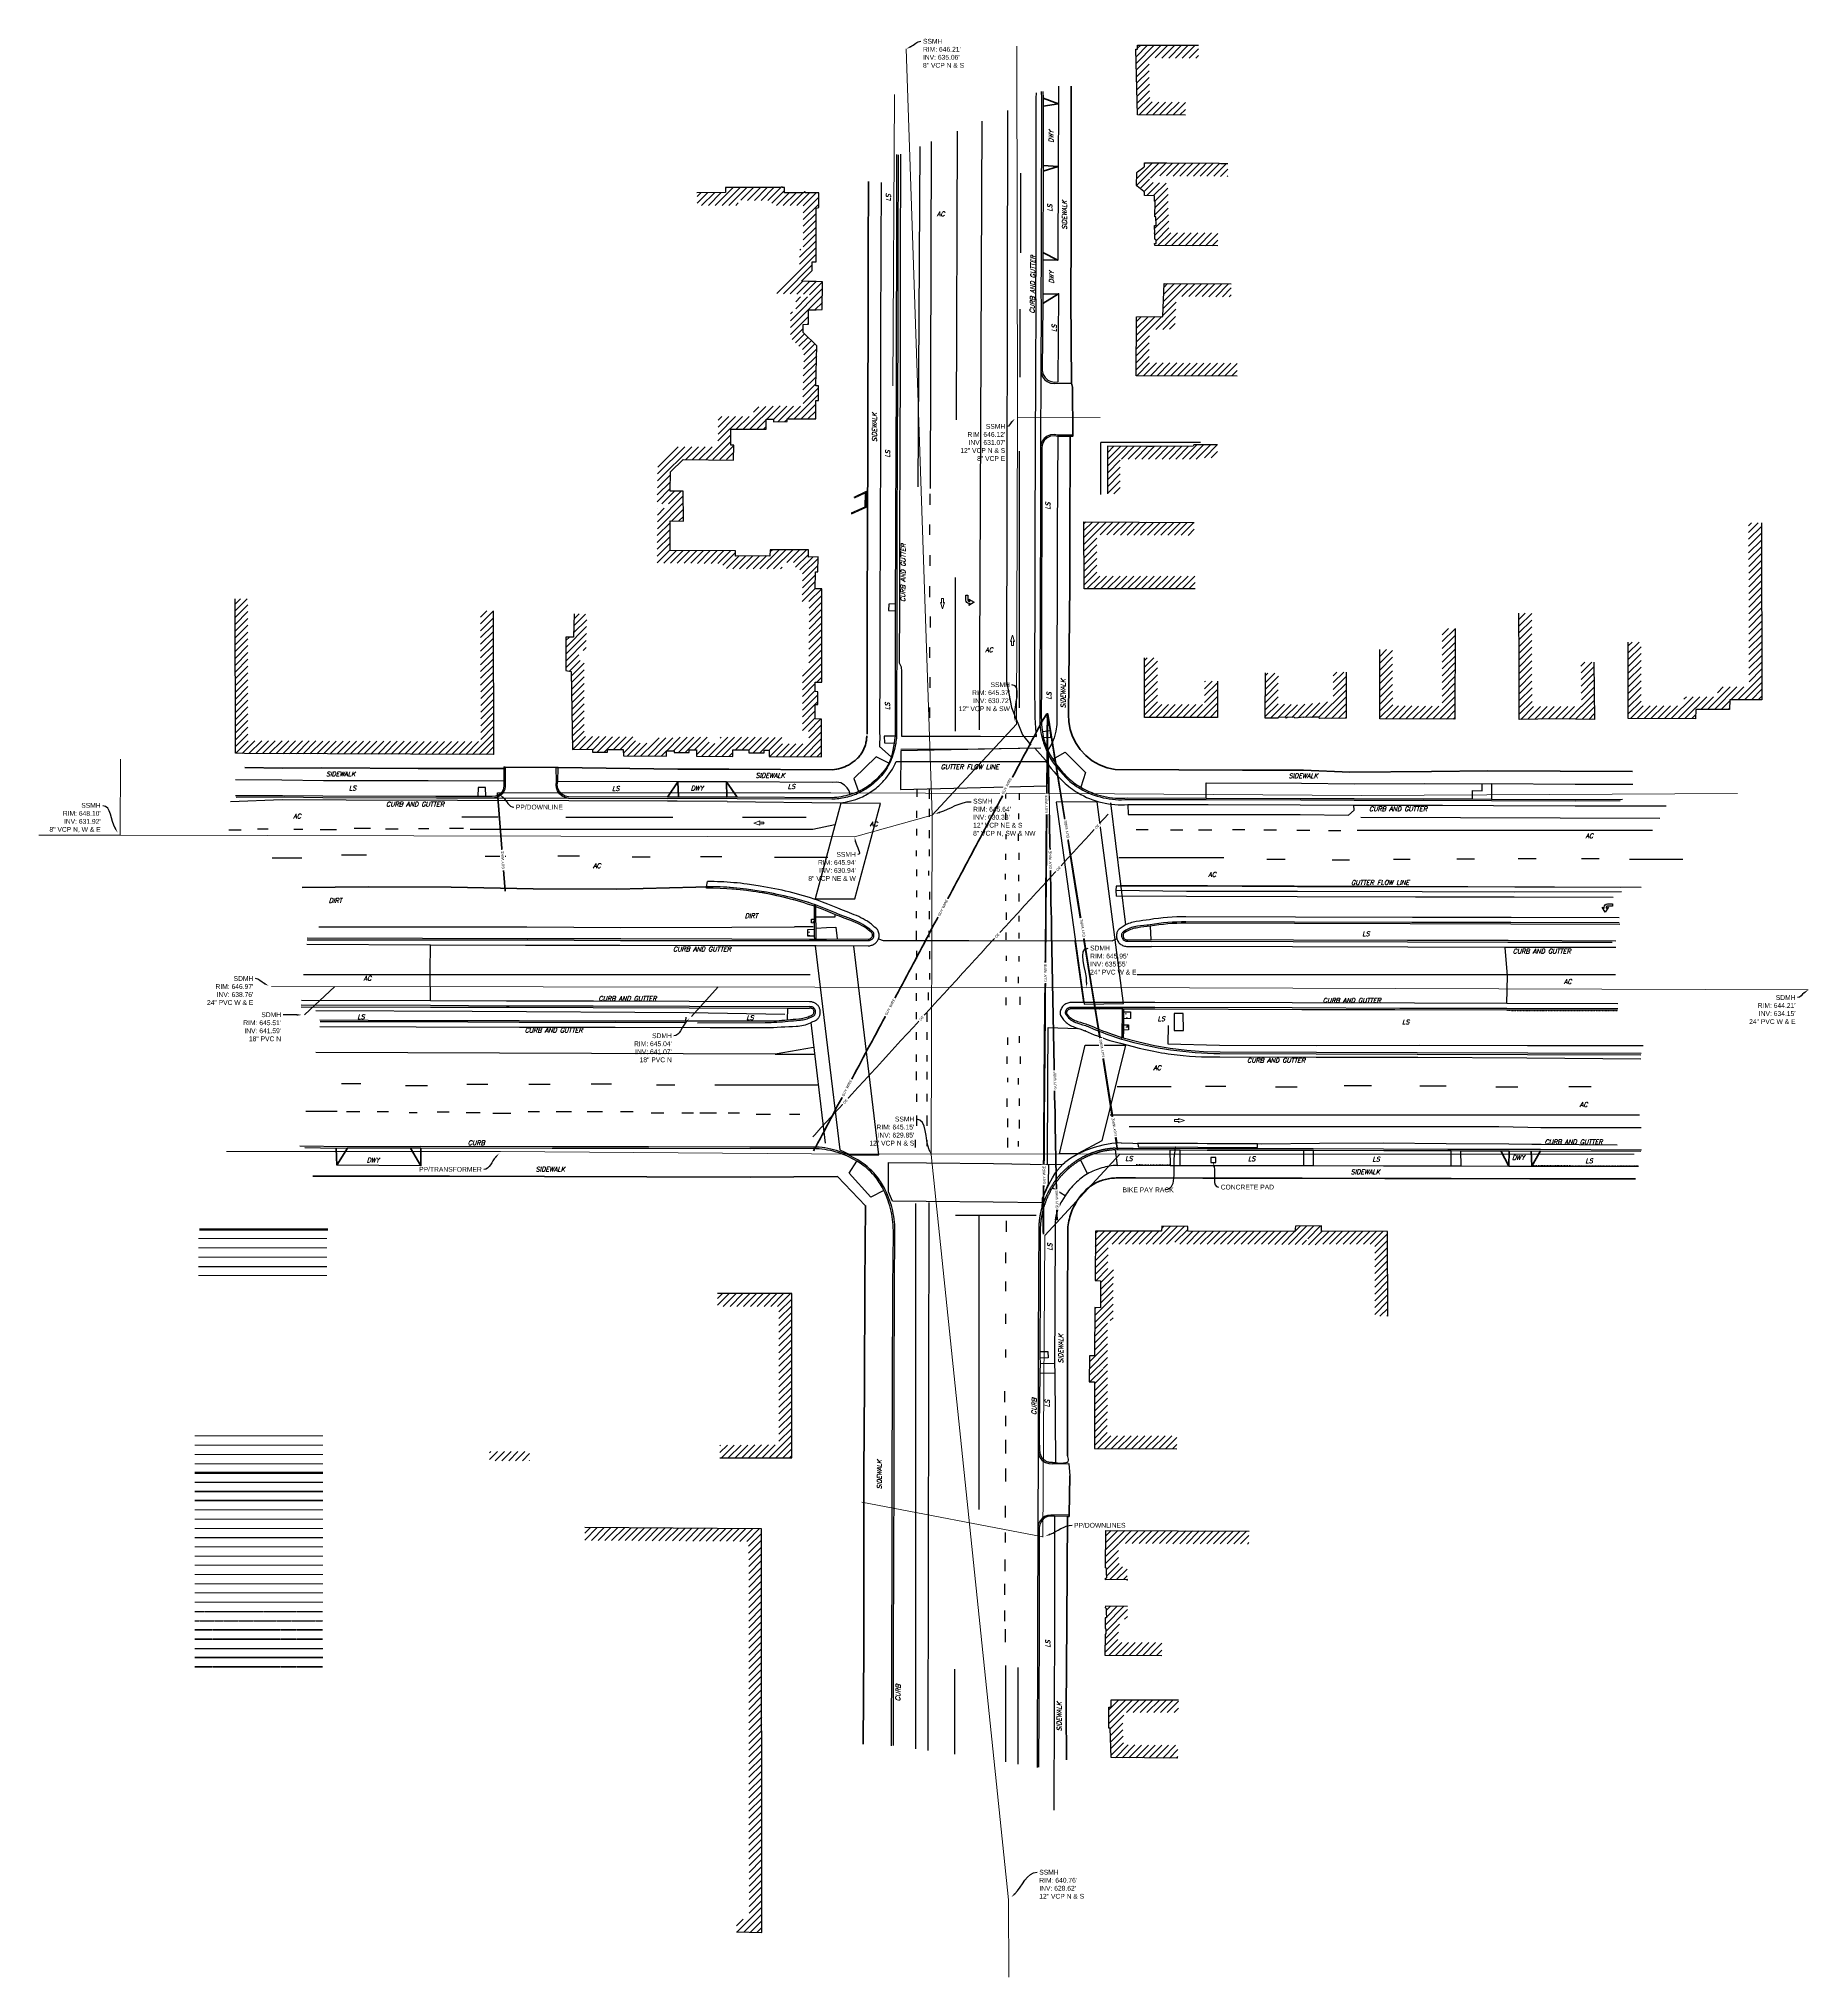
# Model space of a CAD drawing. Extents: x 6444009 to 6444699, y 1883547 to 1884303.
import ezdxf
from ezdxf import colors
from ezdxf.entities.mleader import LeaderData, LeaderLine
from ezdxf.lldxf.tags import DXFTag
from ezdxf.math import Vec2, Vec3

# ---------------------------------------------------------------- set-up
doc = ezdxf.new("R2010")
doc.units = 0
doc.header["$MEASUREMENT"] = 0
for name, pattern in [('CENTER', [1, 0.625, -0.125, 0.125, -0.125]), ('DASHDOT', [1, 0.5, -0.25, 0, -0.25]), ('DASHED2', [0.375, 0.25, -0.125]), ('HIDDEN', [0.375, 0.25, -0.125]), ('HIDDEN2', [0.1875, 0.125, -0.0625]), ('PHANTOM2', [1.25, 0.625, -0.125, 0.125, -0.125, 0.125, -0.125])]:
    doc.linetypes.add(name, pattern=pattern)
doc.layers.get('0').update_dxf_attribs({"color": 253})
for name, color, linetype, lineweight in [('V-DETL-PATT-BLDG-', 253, 'Continuous', 13), ('VB-BNDY-PRCL-LINE-', 253, 'PHANTOM2', 35), ('VB-BNDY-SECT-LINE-', 253, 'PHANTOM2', 70), ('VB-BNDY-SUBD-LINE-', 253, 'Continuous', 80), ('VB-ESMT-ACCS-LINE-', 253, 'HIDDEN2', 25), ('VB-ESMT-SBCK-LINE-', 253, 'HIDDEN', 25), ('VB-RWAY-CNTR-LINE-', 253, 'CENTER', 25), ('VB-RWAY-LINE-', 253, 'PHANTOM2', 35), ('VF-BLDG-LINE-', 253, 'Continuous', 25), ('VF-BLDG-OVHD-LINE-', 253, 'DASHED2', 25), ('VF-CATV-GEOP-LINE-QLB-', 253, 'CABLETV', 15), ('VF-CATV-OVHD-LINE-', 253, 'OVERHEADCABLE', 15), ('VF-COMM-FIBR-LINE-', 253, 'FIBEROPTIC', 15), ('VF-COMM-GEOP-LINE-QLB-', 253, 'COMMUNICATION', 15), ('VF-COMM-OVHD-LINE-', 253, 'OVERHEADCOMM', 15), ('VF-ELEC-GEOP-LINE-QLB-', 253, 'ELECTRIC', 15), ('VF-ELEC-OVHD-3D', 253, 'OVERHEADELECTRIC', 15), ('VF-ELEC-OVHD-LINE-', 253, 'OVERHEADELECTRIC', 15), ('VF-FENC-LINE-', 253, 'FENCE', 25), ('VF-FUEL-LQPG-GEOP-LINE-QLB-', 253, 'PETROLEUM', 15), ('VF-IRRG-GEOP-LINE-QLB-', 253, 'IRRIGATION', 15), ('VF-NGAS-GEOP-LINE-QLB-', 253, 'GAS', 15), ('VF-PVMT-EDGE-LINE-', 253, 'EDGEOFPAVEMENT', 35), ('VF-ROAD-DIRT-LINE-', 253, 'EDGEOFDIRTROAD', 25), ('VF-ROAD-DRIV-LINE-', 253, 'Continuous', 35), ('VF-ROAD-GRVL-LINE-', 253, 'EDGEOFGRAVELROAD', 35), ('VF-ROAD-STRP-BIKE-LINE-', 253, 'Continuous', 25), ('VF-SSWR-GEOP-LINE-QLB-', 253, 'SEWER', 15), ('VF-STRM-GEOP-LINE-QLB-', 253, 'STORMDRAIN', 15), ('VF-TOPO-BRKL-LINE-', 253, 'DASHDOT', 13), ('VF-TOPO-CONC-EDGE-LINE-', 253, 'Continuous', 25), ('VF-TOPO-CONC-GTFL-LINE-', 253, 'Continuous', 25), ('VF-TOPO-CONC-LIPG-LINE-', 253, 'Continuous', 25), ('VF-TOPO-CONC-SWLK-LINE-', 253, 'Continuous', 25), ('VF-TOPO-CONC-TBCB-LINE-', 253, 'Continuous', 25), ('VF-TOPO-CONC-TBWK-LINE-', 253, 'Continuous', 35), ('VF-TOPO-CONC-WALL-LINE-', 253, 'Continuous', 9), ('VF-TOPO-GUY WIRE-3D', 253, 'Continuous', 35), ('VF-TOPO-TEXT-', 253, 'Continuous', 25), ('VF-UNID-GEOP-LINE-QLB-', 253, 'UNIDENTIFIEDUNDERGROUND', 13), ('VF-WATR-GEOP-LINE-QLB-', 253, 'WATER', 15), ('VN-ROAD-STRP-AROW-SYMB-', 253, 'Continuous', 13)]:
    doc.layers.add(name, color=color, linetype=linetype, lineweight=lineweight)
doc.layers.add('V-DETL-VPRT-NPLT-', color=253, linetype='Continuous', lineweight=13, plot=False)
doc.styles.add('CG-Boundary', font='simplex.shx', dxfattribs={"oblique": 15, "height": 0.115})
doc.styles.add('G4_7 32', font='arial.ttf', dxfattribs={"height": 0.219})
doc.styles.add('NCS1-Anno', font='arial.ttf', dxfattribs={"width": 0.8, "height": 0.1})
doc.styles.get("Standard").update_dxf_attribs({"font": 'arial.ttf'})
tags = doc.linetypes.add('CABLETV', pattern='A,1,-0.03,["TV",Standard,S=0.08,R=0,X=0,Y=-0.04],-0.16,1', length=2.19).pattern_tags.tags
tags[6] = DXFTag(74, 10)
tags = doc.linetypes.add('COMMUNICATION', pattern='A,1,-0.03,["COM",Standard,S=0.08,R=0,X=0,Y=-0.04],-0.26,1', length=2.29).pattern_tags.tags
tags[6] = DXFTag(74, 10)
tags = doc.linetypes.add('EDGEOFDIRTROAD', pattern='A,1,-0.03,["EDR",Standard,S=0.08,R=0,X=0,Y=-0.04],-0.26,1', length=2.29).pattern_tags.tags
tags[6] = DXFTag(74, 10)
tags = doc.linetypes.add('EDGEOFGRAVELROAD', pattern='A,1,-0.03,["EGR",Standard,S=0.08,R=0,X=0,Y=-0.04],-0.26,1', length=2.29).pattern_tags.tags
tags[6] = DXFTag(74, 10)
tags = doc.linetypes.add('EDGEOFPAVEMENT', pattern='A,1,-0.03,["EP",Standard,S=0.08,R=0,X=0,Y=-0.04],-0.16,1', length=2.19).pattern_tags.tags
tags[6] = DXFTag(74, 10)
tags = doc.linetypes.add('ELECTRIC', pattern='A,1,-0.03,["E",Standard,S=0.08,R=0,X=0,Y=-0.04],-0.08,1', length=2.11).pattern_tags.tags
tags[6] = DXFTag(74, 10)
tags = doc.linetypes.add('FENCE', pattern='A,0.5,-0.03,["X",Standard,S=0.08,R=0,X=0,Y=-0.04],-0.08,0.5', length=1.11).pattern_tags.tags
tags[6] = DXFTag(74, 10)
tags = doc.linetypes.add('FIBEROPTIC', pattern='A,1,-0.03,["FO",Standard,S=0.08,R=0,X=0,Y=-0.04],-0.16,1', length=2.19).pattern_tags.tags
tags[6] = DXFTag(74, 10)
tags = doc.linetypes.add('GAS', pattern='A,1,-0.03,["G",Standard,S=0.08,R=0,X=0,Y=-0.04],-0.08,1', length=2.11).pattern_tags.tags
tags[6] = DXFTag(74, 10)
tags = doc.linetypes.add('IRRIGATION', pattern='A,1,-0.03,["IR",Standard,S=0.08,R=0,X=0,Y=-0.04],-0.16,1', length=2.19).pattern_tags.tags
tags[6] = DXFTag(74, 10)
tags = doc.linetypes.add('OVERHEADCABLE', pattern='A,1,-0.03,["OTV",Standard,S=0.08,R=0,X=0,Y=-0.04],-0.24,1', length=2.27).pattern_tags.tags
tags[6] = DXFTag(74, 10)
tags = doc.linetypes.add('OVERHEADCOMM', pattern='A,1,-0.03,["OC",Standard,S=0.08,R=0,X=0,Y=-0.04],-0.16,1', length=2.19).pattern_tags.tags
tags[6] = DXFTag(74, 10)
tags = doc.linetypes.add('OVERHEADELECTRIC', pattern='A,1,-0.03,["OE",Standard,S=0.08,R=0,X=0,Y=-0.04],-0.16,1', length=2.19).pattern_tags.tags
tags[6] = DXFTag(74, 10)
tags = doc.linetypes.add('PETROLEUM', pattern='A,1,-0.03,["PET",Standard,S=0.08,R=0,X=0,Y=-0.04],-0.24,1', length=2.27).pattern_tags.tags
tags[6] = DXFTag(74, 10)
tags = doc.linetypes.add('SEWER', pattern='A,1,-0.03,["SS",Standard,S=0.08,R=0,X=0,Y=-0.04],-0.16,1', length=2.19).pattern_tags.tags
tags[6] = DXFTag(74, 10)
tags = doc.linetypes.add('STORMDRAIN', pattern='A,1,-0.03,["SD",Standard,S=0.08,R=0,X=0,Y=-0.04],-0.16,1', length=2.19).pattern_tags.tags
tags[6] = DXFTag(74, 10)
tags = doc.linetypes.add('UNIDENTIFIEDUNDERGROUND', pattern='A,1,-0.03,["UUL",Standard,S=0.08,R=0,X=0,Y=-0.04],-0.24,1', length=2.27).pattern_tags.tags
tags[6] = DXFTag(74, 10)
tags = doc.linetypes.add('WATER', pattern='A,1,-0.03,["W",Standard,S=0.08,R=0,X=0,Y=-0.04],-0.1,1', length=2.13).pattern_tags.tags
tags[6] = DXFTag(74, 10)
pattern_1 = [(45, (0, 0), (-1.3258252147, 1.3258252147), [])]

# ---------------------------------------------------------------- blocks, each defined once
blk = doc.blocks.new('Turn Arrow')
at = {"layer": 'VN-ROAD-STRP-AROW-SYMB-'}
blk.add_lwpolyline([(-0.009, -0.05), (-0.009, -0.005), (-0.02, -0.011), (0, 0.05), (0.02, -0.011), (0.009, -0.005), (0.009, -0.05)], close=True, dxfattribs=at)
blk = doc.blocks.new('ARROWL1')
blk.add_lwpolyline([(-0.01, 0, 0.414214), (-0.02, 0.01), (-0.031, 0.01), (-0.02, -0.01), (-0.071, 0.02), (-0.02, 0.05), (-0.031, 0.031), (-0.02, 0.031), (-0.02, 0.031, -0.414214), (0.01, 0), (0.01, -0.05), (-0.01, -0.05)], format="xyb", close=True)

msp = doc.modelspace()

# ---------------------------------------------------------------- hatches: boundary and pattern name
at = {"layer": 'V-DETL-PATT-BLDG-'}
h = msp.add_hatch(dxfattribs=at)
h.set_pattern_fill('ANSI31', color=256, scale=15)
h.set_pattern_definition(pattern_1)
h.paths.add_polyline_path([(6444461.38, 1884300.18), (6444437.68, 1884300.18), (6444437.68, 1884298.66), (6444437.66, 1884298.66), (6444436.98, 1884298.64), (6444437.57, 1884273.1), (6444456.28, 1884272.97), (6444456.28, 1884277.97), (6444442.46, 1884278.07), (6444442.1, 1884293.66), (6444442.6, 1884293.66), (6444442.62, 1884295.2), (6444461.38, 1884295.18)])
h = msp.add_hatch(dxfattribs=at)
h.set_pattern_fill('ANSI31', color=256, scale=15)
h.set_pattern_definition(pattern_1)
h.paths.add_polyline_path([(6444472.82, 1884254.03), (6444470.14, 1884254.03), (6444470.05, 1884254.05), (6444440.32, 1884254.29), (6444440.33, 1884253.04), (6444440.3, 1884252.92), (6444440.27, 1884252.81), (6444440.1, 1884252.62), (6444437.35, 1884250.57), (6444437.32, 1884250.45), (6444437.28, 1884245.45), (6444437.48, 1884245.19), (6444440.11, 1884243.2), (6444440.24, 1884243.07), (6444440.29, 1884242.95), (6444440.31, 1884242.85), (6444440.35, 1884241.6), (6444444.29, 1884241.53), (6444444.19, 1884239.4), (6444444.54, 1884239.29), (6444444.32, 1884233.26), (6444444.74, 1884233.25), (6444444.84, 1884229.94), (6444444.32, 1884229.92), (6444444.25, 1884229.89), (6444444.25, 1884229.68), (6444444.31, 1884229.58), (6444444.33, 1884227.06), (6444444.25, 1884227.01), (6444444.25, 1884226.79), (6444444.41, 1884226.64), (6444444.36, 1884224.55), (6444444.87, 1884224.37), (6444444.85, 1884222.92), (6444444.29, 1884222.85), (6444444.43, 1884222.06), (6444468.95, 1884222.03), (6444468.95, 1884227.03), (6444449.92, 1884227.05), (6444449.9, 1884227.78), (6444449.9, 1884227.88), (6444449.9, 1884227.88), (6444449.6, 1884238.14), (6444449.5, 1884238.14), (6444449.67, 1884242.98), (6444449.37, 1884243.07), (6444449.52, 1884246.45), (6444443.84, 1884246.54), (6444443.45, 1884246.95), (6444442.3, 1884247.81), (6444442.3, 1884248.03), (6444443.46, 1884248.89), (6444443.8, 1884249.26), (6444472.82, 1884249.03)])
h = msp.add_hatch(dxfattribs=at)
h.set_pattern_fill('ANSI31', color=256, scale=15)
h.set_pattern_definition(pattern_1)
h.paths.add_polyline_path([(6444314.86, 1884207.9), (6444312.29, 1884208.07), (6444306.57, 1884208.17), (6444310.75, 1884212.36), (6444310.83, 1884215.75), (6444312.32, 1884215.77), (6444312.31, 1884217), (6444312.29, 1884217.04), (6444312.28, 1884218.23), (6444312.3, 1884218.2), (6444312.29, 1884236.7), (6444313.34, 1884236.91), (6444313.32, 1884242.6), (6444308.09, 1884242.65), (6444308.05, 1884243.01), (6444307.76, 1884242.98), (6444307.41, 1884242.7), (6444300.04, 1884242.69), (6444300.02, 1884244.71), (6444299.03, 1884244.68), (6444299.05, 1884244.97), (6444298.33, 1884244.69), (6444276.98, 1884244.73), (6444277.03, 1884242.73), (6444265.92, 1884242.63), (6444265.92, 1884237.63), (6444281.98, 1884237.77), (6444281.98, 1884239.72), (6444293.63, 1884239.7), (6444293.61, 1884239.5), (6444295.08, 1884239.55), (6444295.1, 1884237.7), (6444303.09, 1884237.7), (6444303.09, 1884237.69), (6444307.29, 1884237.66), (6444307.31, 1884220.72), (6444305.94, 1884220.7), (6444305.8, 1884214.48), (6444294.73, 1884203.38), (6444309.8, 1884203.12), (6444309.79, 1884202.05), (6444304.42, 1884202.06), (6444304.35, 1884196.25), (6444302.32, 1884196.17), (6444302.28, 1884186.05), (6444307.6, 1884180.96), (6444307.09, 1884162.44), (6444307.26, 1884162.44), (6444307.22, 1884159.52), (6444300.61, 1884159.5), (6444300.6, 1884159.76), (6444287.92, 1884159.14), (6444287.89, 1884155.47), (6444274.13, 1884155.46), (6444274.05, 1884143.68), (6444258.46, 1884143.68), (6444250.59, 1884135.98), (6444250.34, 1884121.37), (6444255.54, 1884121.37), (6444255.54, 1884119.73), (6444250.45, 1884119.73), (6444250.37, 1884098.29), (6444275.95, 1884098.18), (6444275.96, 1884096.3), (6444281.08, 1884096.05), (6444299.05, 1884096.06), (6444299.18, 1884098.54), (6444304.33, 1884098.53), (6444304.33, 1884095.68), (6444307.08, 1884095.69), (6444306.87, 1884083.33), (6444309.58, 1884083.33), (6444309.51, 1884056.95), (6444307.04, 1884056.97), (6444306.99, 1884048.38), (6444306.99, 1884048.38), (6444306.99, 1884048.09), (6444306.97, 1884043.4), (6444306.99, 1884043.4), (6444306.99, 1884032.83), (6444309.46, 1884032.7), (6444309.47, 1884027.84), (6444299.04, 1884027.93), (6444299.04, 1884030.3), (6444291.07, 1884030.4), (6444291.07, 1884030.47), (6444274.88, 1884030.47), (6444274.87, 1884028.03), (6444270.69, 1884028.03), (6444270.67, 1884030.44), (6444257.95, 1884030.52), (6444257.94, 1884030.2), (6444249.11, 1884030.2), (6444249.08, 1884028.12), (6444241.99, 1884028.14), (6444241.89, 1884030.55), (6444229.92, 1884030.68), (6444229.92, 1884030.75), (6444221.88, 1884030.71), (6444221.88, 1884060.08), (6444219.76, 1884060.53), (6444219.77, 1884064.33), (6444222.61, 1884064.23), (6444222.98, 1884078.45), (6444217.98, 1884078.58), (6444217.74, 1884069.4), (6444214.77, 1884069.51), (6444214.76, 1884056.49), (6444216.88, 1884056.04), (6444217.3, 1884025.69), (6444224.92, 1884025.73), (6444225.13, 1884025.71), (6444225.18, 1884024.63), (6444231.04, 1884024.63), (6444231.03, 1884025.67), (6444237.1, 1884025.61), (6444237.21, 1884023.15), (6444254.01, 1884023.11), (6444254.04, 1884025.2), (6444256.92, 1884025.2), (6444256.97, 1884024.5), (6444262.83, 1884024.52), (6444262.85, 1884025.49), (6444265.71, 1884025.47), (6444265.74, 1884023.03), (6444279.83, 1884023.03), (6444279.85, 1884025.47), (6444285.94, 1884025.52), (6444286.09, 1884025.54), (6444286.1, 1884024.41), (6444292.02, 1884024.41), (6444292.01, 1884025.39), (6444294.04, 1884025.36), (6444294.04, 1884022.97), (6444314.48, 1884022.8), (6444314.46, 1884037.46), (6444311.99, 1884037.58), (6444311.99, 1884043.22), (6444313, 1884043.19), (6444313.01, 1884048.18), (6444311.99, 1884048.22), (6444312.01, 1884051.93), (6444314.5, 1884051.91), (6444314.6, 1884088.31), (6444311.96, 1884088.32), (6444312.06, 1884094.9), (6444313.02, 1884094.97), (6444313.08, 1884100.7), (6444309.33, 1884100.69), (6444309.31, 1884103.52), (6444294.43, 1884103.55), (6444294.3, 1884101.06), (6444281.2, 1884101.05), (6444280.93, 1884101.07), (6444280.91, 1884103.15), (6444255.39, 1884103.27), (6444255.43, 1884114.73), (6444260.56, 1884114.73), (6444260.52, 1884126.37), (6444255.43, 1884126.37), (6444255.55, 1884133.84), (6444260.5, 1884138.68), (6444280.12, 1884138.68), (6444280.18, 1884144.25), (6444279.06, 1884144.25), (6444279.1, 1884150.46), (6444292.85, 1884150.47), (6444292.88, 1884154.38), (6444295.67, 1884154.51), (6444295.68, 1884153.43), (6444300.98, 1884153.47), (6444300.98, 1884154.51), (6444312.15, 1884154.53), (6444312.24, 1884161.64), (6444313.3, 1884161.67), (6444313.3, 1884167.44), (6444312.23, 1884167.42), (6444312.66, 1884183.04), (6444307.29, 1884188.18), (6444307.3, 1884191.38), (6444309.29, 1884191.46), (6444309.36, 1884197.05), (6444312.38, 1884197.04), (6444314.73, 1884197.2)])
h = msp.add_hatch(dxfattribs=at)
h.set_pattern_fill('ANSI31', color=256, scale=15)
h.set_pattern_definition(pattern_1)
h.paths.add_polyline_path([(6444474.2, 1884207.11), (6444448.04, 1884207.26), (6444447.49, 1884194.43), (6444437.29, 1884194.26), (6444437.16, 1884171.37), (6444476.49, 1884171.24), (6444476.51, 1884176.24), (6444442.19, 1884176.36), (6444442.26, 1884189.34), (6444452.28, 1884189.51), (6444452.83, 1884202.24), (6444474.17, 1884202.11)])
h = msp.add_hatch(dxfattribs=at)
h.set_pattern_fill('ANSI31', color=256, scale=15)
h.set_pattern_definition(pattern_1)
h.paths.add_polyline_path([(6444468.81, 1884144.38), (6444459.58, 1884144.39), (6444459.33, 1884143.86), (6444425.9, 1884143.87), (6444425.9, 1884125.32), (6444430.9, 1884125.32), (6444430.9, 1884138.87), (6444462.52, 1884138.86), (6444462.76, 1884139.39), (6444468.8, 1884139.38)])
h = msp.add_hatch(dxfattribs=at)
h.set_pattern_fill('ANSI31', color=256, scale=15)
h.set_pattern_definition(pattern_1)
h.paths.add_polyline_path([(6444459.75, 1884114.12), (6444416.74, 1884114.35), (6444416.79, 1884100.72), (6444421.79, 1884100.72), (6444421.76, 1884109.32), (6444459.75, 1884109.12)])
h.paths.add_polyline_path([(6444421.79, 1884100.72), (6444416.79, 1884100.72), (6444416.8, 1884097.32), (6444421.8, 1884097.32)])
h.paths.add_polyline_path([(6444421.8, 1884097.32), (6444416.8, 1884097.32), (6444416.83, 1884088.26), (6444460.14, 1884088.26), (6444460.14, 1884093.26), (6444421.81, 1884093.26)])
h = msp.add_hatch(dxfattribs=at)
h.set_pattern_fill('ANSI31', color=256, scale=15)
h.set_pattern_definition(pattern_1)
h.paths.add_polyline_path([(6444680.87, 1884114.06), (6444675.87, 1884114.06), (6444676.05, 1884050.06), (6444663.88, 1884050.03), (6444663.66, 1884046.23), (6444650.68, 1884046.23), (6444650.45, 1884042.71), (6444633.99, 1884042.71), (6444633.99, 1884067.54), (6444628.99, 1884067.54), (6444628.99, 1884037.71), (6444655.14, 1884037.71), (6444655.37, 1884041.23), (6444668.39, 1884041.23), (6444668.61, 1884045.04), (6444681.06, 1884045.07)])
h = msp.add_hatch(dxfattribs=at)
h.set_pattern_fill('ANSI31', color=256, scale=15)
h.set_pattern_definition(pattern_1)
h.paths.add_polyline_path([(6444090.82, 1884084.43), (6444085.82, 1884084.43), (6444086, 1884024.28), (6444089.44, 1884024.09), (6444186.59, 1884023.72), (6444186.47, 1884079.73), (6444181.47, 1884079.72), (6444181.58, 1884028.74), (6444090.82, 1884029.08)])
h = msp.add_hatch(dxfattribs=at)
h.set_pattern_fill('AR-CONC', color=256, scale=2)
h.set_pattern_definition([(50, (6444341.539, 1884081.465), (14.345, -1.255), [1.5, -16.5]), (355, (6444341.539, 1884081.465), (-2.775, 15.044), [1.2, -13.2]), (100.45, (6444342.735, 1884081.361), (11.57, 13.789), [1.275, -14.023]), (46.18, (6444341.54, 1884085.465), (21.345, -3.31), [2.25, -24.75]), (96.64, (6444343.318, 1884085.19), (18.693, 19.482), [1.912, -21.034]), (351.18, (6444341.54, 1884085.465), (18.693, 19.482), [1.8, -19.8]), (21, (6444343.539, 1884084.465), (11.938, -8.052), [1.5, -16.5]), (326, (6444343.539, 1884084.465), (4.866, 14.503), [1.2, -13.2]), (71.45, (6444344.534, 1884083.794), (16.804, 6.45), [1.275, -14.023]), (37.5, (6444341.539, 1884081.4654), (0.243, 6.658), [0, -13.04, 0, -13.4, 0, -13.25]), (7.5, (6444341.539, 1884081.4654), (5.2614, 7.888), [0, -7.64, 0, -12.74, 0, -5.05]), (327.5, (6444337.079, 1884081.4654), (10.6764, -0.451), [0, -5, 0, -15.6, 0, -20.7]), (317.5, (6444335.079, 1884081.465), (11.664, 2.002), [0, -6.5, 0, -10.36, 0, -14.7])])
h.paths.add_polyline_path([(6444343.19, 1884082.39), (6444340.61, 1884082.32), (6444340.57, 1884079.8), (6444343.18, 1884079.73)], flags=17)
h.paths.add_polyline_path([(6444343.19, 1884082.39), (6444340.61, 1884082.32), (6444340.57, 1884079.8), (6444343.18, 1884079.73)])
h = msp.add_hatch(dxfattribs=at)
h.set_pattern_fill('ANSI31', color=256, scale=15)
h.set_pattern_definition(pattern_1)
h.paths.add_polyline_path([(6444591.32, 1884078.8), (6444586.32, 1884078.78), (6444586.49, 1884037.37), (6444600.99, 1884037.62), (6444615.75, 1884037.39), (6444615.52, 1884059.69), (6444610.52, 1884059.69), (6444610.7, 1884042.39), (6444591.47, 1884042.37)])
h = msp.add_hatch(dxfattribs=at)
h.set_pattern_fill('ANSI31', color=256, scale=15)
h.set_pattern_definition(pattern_1)
h.paths.add_polyline_path([(6444537.07, 1884064.59), (6444532.07, 1884064.59), (6444532.13, 1884037.68), (6444561.39, 1884037.53), (6444561.43, 1884072.86), (6444556.43, 1884072.86), (6444556.39, 1884042.56), (6444537.12, 1884042.66)])
h = msp.add_hatch(dxfattribs=at)
h.set_pattern_fill('ANSI31', color=256, scale=15)
h.set_pattern_definition(pattern_1)
h.paths.add_polyline_path([(6444468.8, 1884052.26), (6444463.8, 1884052.26), (6444463.8, 1884043.18), (6444445.41, 1884043.2), (6444445.41, 1884061.34), (6444440.41, 1884061.34), (6444440.41, 1884038.2), (6444468.8, 1884038.18)])
h = msp.add_hatch(dxfattribs=at)
h.set_pattern_fill('ANSI31', color=256, scale=15)
h.set_pattern_definition(pattern_1)
h.paths.add_polyline_path([(6444492.55, 1884055.47), (6444487.55, 1884055.47), (6444487.42, 1884037.93), (6444492.45, 1884037.93), (6444492.63, 1884038.17), (6444495.5, 1884038.21), (6444495.69, 1884037.92), (6444496.06, 1884038.25), (6444498.88, 1884038.15), (6444498.96, 1884037.89), (6444502.38, 1884038.24), (6444502.28, 1884038.16), (6444505.05, 1884038.24), (6444505.64, 1884038.14), (6444505.73, 1884038.24), (6444508.37, 1884038.25), (6444508.67, 1884037.77), (6444518.99, 1884037.84), (6444518.92, 1884055.82), (6444513.92, 1884055.8), (6444513.97, 1884044.44), (6444500.71, 1884043.1), (6444498.32, 1884043.18), (6444498.27, 1884043.26), (6444496.65, 1884043.23), (6444494.21, 1884043.31), (6444494.07, 1884043.19), (6444492.46, 1884043.17)])
h = msp.add_hatch(dxfattribs=at)
h.set_pattern_fill('AR-CONC', color=256, scale=2)
h.set_pattern_definition([(50, (6444340.825, 1884029.891), (14.345, -1.255), [1.5, -16.5]), (355, (6444340.825, 1884029.891), (-2.775, 15.044), [1.2, -13.2]), (100.45, (6444342.02, 1884029.786), (11.57, 13.789), [1.275, -14.023]), (46.18, (6444340.825, 1884033.891), (21.345, -3.31), [2.25, -24.75]), (96.64, (6444342.604, 1884033.615), (18.693, 19.482), [1.912, -21.034]), (351.18, (6444340.825, 1884033.89), (18.693, 19.482), [1.8, -19.8]), (21, (6444342.825, 1884032.891), (11.938, -8.052), [1.5, -16.5]), (326, (6444342.825, 1884032.891), (4.866, 14.503), [1.2, -13.2]), (71.45, (6444343.82, 1884032.22), (16.804, 6.45), [1.275, -14.023]), (37.5, (6444340.825, 1884029.891), (0.243, 6.658), [0, -13.04, 0, -13.4, 0, -13.25]), (7.5, (6444340.825, 1884029.891), (5.2614, 7.888), [0, -7.64, 0, -12.74, 0, -5.05]), (327.5, (6444336.365, 1884029.891), (10.6764, -0.451), [0, -5, 0, -15.6, 0, -20.7]), (317.5, (6444334.365, 1884029.891), (11.664, 2.002), [0, -6.5, 0, -10.36, 0, -14.7])])
h.paths.add_polyline_path([(6444343.08, 1884030.81), (6444338.87, 1884030.89), (6444338.94, 1884028.31), (6444342.73, 1884028.12)], flags=17)
h.paths.add_polyline_path([(6444343.08, 1884030.81), (6444338.87, 1884030.89), (6444338.94, 1884028.31), (6444342.73, 1884028.12)])
h = msp.add_hatch(dxfattribs=at)
h.set_pattern_fill('AR-CONC', color=256, scale=2)
h.set_pattern_definition([(50, (6444182.62, 1884009.246), (14.345, -1.255), [1.5, -16.5]), (355, (6444182.62, 1884009.246), (-2.775, 15.044), [1.2, -13.2]), (100.45, (6444183.816, 1884009.142), (11.57, 13.789), [1.275, -14.023]), (46.18, (6444182.62, 1884013.246), (21.345, -3.31), [2.25, -24.75]), (96.64, (6444184.4, 1884012.97), (18.693, 19.482), [1.912, -21.034]), (351.18, (6444182.62, 1884013.246), (18.693, 19.482), [1.8, -19.8]), (21, (6444184.62, 1884012.246), (11.938, -8.052), [1.5, -16.5]), (326, (6444184.62, 1884012.246), (4.866, 14.503), [1.2, -13.2]), (71.45, (6444185.615, 1884011.575), (16.804, 6.45), [1.275, -14.023]), (37.5, (6444182.6205, 1884009.246), (0.243, 6.658), [0, -13.04, 0, -13.4, 0, -13.25]), (7.5, (6444182.6205, 1884009.246), (5.2614, 7.888), [0, -7.64, 0, -12.74, 0, -5.05]), (327.5, (6444178.1605, 1884009.246), (10.6764, -0.451), [0, -5, 0, -15.6, 0, -20.7]), (317.5, (6444176.1605, 1884009.246), (11.664, 2.002), [0, -6.5, 0, -10.36, 0, -14.7])])
h.paths.add_polyline_path([(6444183.41, 1884010.88), (6444180.61, 1884010.91), (6444180.46, 1884007.34), (6444183.49, 1884007.32)], flags=17)
h.paths.add_polyline_path([(6444183.41, 1884010.88), (6444183.49, 1884007.32), (6444180.46, 1884007.34), (6444180.61, 1884010.91)])
h = msp.add_hatch(dxfattribs=at)
h.set_pattern_fill('AR-CONC', color=256, scale=2)
h.set_pattern_definition([(50, (0, 0), (14.345203652, -1.2550427), [1.5, -16.5]), (355, (0, 0), (-2.775026672, 15.043842674), [1.2, -13.2]), (100.45144446, (1.195, -0.105), (11.570176935, 13.78879982), [1.27480384, -14.02284224]), (46.1842, (0, 4), (21.344826613, -3.310385616), [2.25, -24.75]), (96.6356355, (1.779, 3.724), (18.693238913, 19.482372015), [1.91220684, -21.0342752]), (351.184164, (0, 4), (18.6932389, 19.482372005), [1.8, -19.80000002]), (21, (2, 3), (11.938141042, -8.052377813), [1.5, -16.5]), (326, (2, 3), (4.86630664, 14.5030009), [1.2, -13.2]), (71.45144474, (2.995, 2.329), (16.804447535, 6.450623056), [1.2748038, -14.02284224]), (37.5, (0, 0), (0.2431971063, 6.6578770766), [0, -13.04, 0, -13.4, 0, -13.25]), (7.5, (0, 0), (5.261390749, 7.888234238), [0, -7.64, 0, -12.74, 0, -5.05]), (327.5, (-4.46, 0), (10.6764487234, -0.4510974347), [0, -5, 0, -15.6, 0, -20.7]), (317.5, (-6.46, 0), (11.663723387, 2.002099647), [0, -6.5, 0, -10.36, 0, -14.7])])
h.paths.add_polyline_path([(6444311.67, 1883959.55), (6444310.53, 1883959.49), (6444310.52, 1883958.05), (6444311.68, 1883958.03)])
h.paths.add_polyline_path([(6444311.71, 1883955.58), (6444309.04, 1883955.44), (6444309.08, 1883952.87), (6444311.71, 1883952.97)])
h = msp.add_hatch(dxfattribs=at)
h.set_pattern_fill('AR-CONC', color=256, scale=2)
h.set_pattern_definition([(50, (6444311.21, 1883958.874), (14.345, -1.255), [1.5, -16.5]), (355, (6444311.21, 1883958.874), (-2.775, 15.044), [1.2, -13.2]), (100.45, (6444312.406, 1883958.77), (11.57, 13.789), [1.275, -14.023]), (46.18, (6444311.21, 1883962.874), (21.345, -3.31), [2.25, -24.75]), (96.64, (6444312.99, 1883962.599), (18.693, 19.482), [1.912, -21.034]), (351.18, (6444311.21, 1883962.874), (18.693, 19.482), [1.8, -19.8]), (21, (6444313.21, 1883961.874), (11.938, -8.052), [1.5, -16.5]), (326, (6444313.21, 1883961.874), (4.866, 14.503), [1.2, -13.2]), (71.45, (6444314.205, 1883961.203), (16.804, 6.45), [1.275, -14.023]), (37.5, (6444311.21, 1883958.8744), (0.243, 6.658), [0, -13.04, 0, -13.4, 0, -13.25]), (7.5, (6444311.21, 1883958.8744), (5.2614, 7.888), [0, -7.64, 0, -12.74, 0, -5.05]), (327.5, (6444306.75, 1883958.8744), (10.6764, -0.451), [0, -5, 0, -15.6, 0, -20.7]), (317.5, (6444304.75, 1883958.874), (11.664, 2.002), [0, -6.5, 0, -10.36, 0, -14.7])])
h.paths.add_polyline_path([(6444311.71, 1883955.58), (6444309.04, 1883955.44), (6444309.08, 1883952.87), (6444311.71, 1883952.97)])
h = msp.add_hatch(dxfattribs=at)
h.set_pattern_fill('AR-CONC', color=256, scale=2)
h.set_pattern_definition([(50, (6444311.248, 1883958.481), (14.345, -1.255), [1.5, -16.5]), (355, (6444311.248, 1883958.481), (-2.775, 15.044), [1.2, -13.2]), (100.45, (6444312.443, 1883958.377), (11.57, 13.789), [1.275, -14.023]), (46.18, (6444311.248, 1883962.481), (21.345, -3.31), [2.25, -24.75]), (96.64, (6444313.027, 1883962.206), (18.693, 19.482), [1.912, -21.034]), (351.18, (6444311.248, 1883962.481), (18.693, 19.482), [1.8, -19.8]), (21, (6444313.248, 1883961.481), (11.938, -8.052), [1.5, -16.5]), (326, (6444313.248, 1883961.481), (4.866, 14.503), [1.2, -13.2]), (71.45, (6444314.243, 1883960.81), (16.804, 6.45), [1.275, -14.023]), (37.5, (6444311.248, 1883958.4814), (0.243, 6.658), [0, -13.04, 0, -13.4, 0, -13.25]), (7.5, (6444311.248, 1883958.4814), (5.2614, 7.888), [0, -7.64, 0, -12.74, 0, -5.05]), (327.5, (6444306.788, 1883958.4814), (10.6764, -0.451), [0, -5, 0, -15.6, 0, -20.7]), (317.5, (6444304.788, 1883958.481), (11.664, 2.002), [0, -6.5, 0, -10.36, 0, -14.7])])
h.paths.add_polyline_path([(6444311.67, 1883959.55), (6444310.53, 1883959.49), (6444310.52, 1883958.05), (6444311.68, 1883958.03)])
h = msp.add_hatch(dxfattribs=at)
h.set_pattern_fill('AR-CONC', color=256)
h.set_pattern_definition([(50, (6444433.365, 1883917.4923), (7.1726, -0.6275), [0.75, -8.25]), (355, (6444433.365, 1883917.492), (-1.3875, 7.522), [0.6, -6.6]), (100.45, (6444433.963, 1883917.44), (5.785, 6.8944), [0.6374, -7.0114]), (46.18, (6444433.365, 1883919.492), (10.672, -1.655), [1.125, -12.375]), (96.64, (6444434.254, 1883919.354), (9.347, 9.741), [0.956, -10.517]), (351.18, (6444433.365, 1883919.492), (9.347, 9.741), [0.9, -9.9]), (21, (6444434.365, 1883918.9923), (5.969, -4.026), [0.75, -8.25]), (326, (6444434.365, 1883918.992), (2.433, 7.2515), [0.6, -6.6]), (71.45, (6444434.8625, 1883918.657), (8.402, 3.225), [0.6374, -7.0114]), (37.5, (6444433.365, 1883917.4923), (0.1216, 3.3289), [0, -6.52, 0, -6.7, 0, -6.625]), (7.5, (6444433.365, 1883917.4923), (2.6307, 3.9441), [0, -3.82, 0, -6.37, 0, -2.525]), (327.5, (6444431.135, 1883917.4923), (5.3382, -0.2255), [0, -2.5, 0, -7.8, 0, -10.35]), (317.5, (6444430.135, 1883917.4923), (5.832, 1.001), [0, -3.25, 0, -5.18, 0, -7.35])])
h.paths.add_polyline_path([(6444434.9, 1883923.37), (6444432.19, 1883923.36), (6444432.18, 1883920.73), (6444434.84, 1883920.75)])
h.paths.add_polyline_path([(6444434.09, 1883918.3), (6444432.14, 1883918.3), (6444432.13, 1883917.4), (6444432.14, 1883916.32), (6444434.09, 1883916.36)])
h = msp.add_hatch(dxfattribs=at)
h.set_pattern_fill('ANSI31', color=256, scale=15)
h.set_pattern_definition(pattern_1)
h.paths.add_polyline_path([(6444535.06, 1883837.78), (6444509.59, 1883837.86), (6444509.31, 1883837.83), (6444509.33, 1883839.98), (6444499.26, 1883839.91), (6444498.92, 1883837.77), (6444457.23, 1883837.87), (6444457.23, 1883839.76), (6444447.15, 1883839.88), (6444446.95, 1883837.9), (6444421.22, 1883837.92), (6444421.06, 1883818.75), (6444423.2, 1883818.52), (6444423.15, 1883808.05), (6444421.01, 1883808.05), (6444420.92, 1883789.33), (6444418.93, 1883789.28), (6444418.81, 1883779.21), (6444420.92, 1883779.2), (6444420.81, 1883753.16), (6444452.99, 1883753.16), (6444452.99, 1883758.16), (6444425.83, 1883758.16), (6444425.95, 1883784.18), (6444423.87, 1883784.19), (6444423.87, 1883784.41), (6444425.89, 1883784.46), (6444425.98, 1883803.05), (6444428.12, 1883803.05), (6444428.22, 1883823.02), (6444426.1, 1883823.24), (6444426.18, 1883832.92), (6444451.46, 1883832.89), (6444451.66, 1883834.83), (6444452.24, 1883834.82), (6444452.25, 1883832.88), (6444503.19, 1883832.76), (6444503.54, 1883834.94), (6444504.28, 1883834.94), (6444504.26, 1883832.27), (6444509.85, 1883832.86), (6444530.18, 1883832.79), (6444530.18, 1883804.77), (6444535.18, 1883804.77)])
h = msp.add_hatch(dxfattribs=at)
h.set_pattern_fill('ANSI31', color=256, scale=15)
h.set_pattern_definition(pattern_1)
h.paths.add_polyline_path([(6444302.84, 1883813.6), (6444273.91, 1883813.62), (6444273.9, 1883808.62), (6444297.84, 1883808.6), (6444297.84, 1883754.61), (6444274.84, 1883754.53), (6444274.84, 1883749.53), (6444302.8, 1883749.63)])
h = msp.add_hatch(dxfattribs=at)
h.set_pattern_fill('ANSI31', color=256, scale=15)
h.set_pattern_definition([(45, (4334.452, -401.7793), (-1.3258252147, 1.3258252147), [])])
h.paths.add_polyline_path([(6444184.99, 1883752.06), (6444200.59, 1883752.06), (6444200.59, 1883748.46), (6444184.99, 1883748.46)])
h = msp.add_hatch(dxfattribs=at)
h.set_pattern_fill('ANSI31', color=256, scale=15)
h.set_pattern_definition(pattern_1)
h.paths.add_polyline_path([(6444291.02, 1883721.96), (6444222.17, 1883722.42), (6444222.17, 1883717.42), (6444286.02, 1883716.99), (6444286.18, 1883569.68), (6444281.31, 1883569.77), (6444281.31, 1883564.77), (6444291.18, 1883564.59)])
h = msp.add_hatch(dxfattribs=at)
h.set_pattern_fill('ANSI31', color=256, scale=15)
h.set_pattern_definition(pattern_1)
h.paths.add_polyline_path([(6444481.09, 1883720.98), (6444425.22, 1883721.23), (6444425.14, 1883706.68), (6444425.48, 1883706.49), (6444425.48, 1883704.82), (6444425.59, 1883704.75), (6444425.64, 1883702.75), (6444425.16, 1883702.73), (6444425.19, 1883702.09), (6444433.59, 1883702.09), (6444433.59, 1883707.09), (6444430.53, 1883707.09), (6444430.52, 1883707.75), (6444430.48, 1883707.77), (6444430.48, 1883709.46), (6444430.15, 1883709.64), (6444430.19, 1883716.21), (6444481.09, 1883715.98)])
h = msp.add_hatch(dxfattribs=at)
h.set_pattern_fill('ANSI31', color=256, scale=15)
h.set_pattern_definition(pattern_1)
h.paths.add_polyline_path([(6444447.11, 1883677.54), (6444429.96, 1883677.62), (6444429.98, 1883679.13), (6444430.2, 1883679.44), (6444430.23, 1883682.66), (6444430.75, 1883682.7), (6444430.55, 1883686.71), (6444433.65, 1883686.68), (6444433.71, 1883691.68), (6444425.14, 1883691.78), (6444425.07, 1883691.27), (6444425.45, 1883690.79), (6444425.42, 1883689.35), (6444425.41, 1883689.24), (6444425.51, 1883687.27), (6444425.05, 1883687.23), (6444425.02, 1883683.04), (6444425.23, 1883682.96), (6444425.22, 1883681.06), (6444425, 1883680.76), (6444424.89, 1883672.65), (6444447.11, 1883672.54)])
h = msp.add_hatch(dxfattribs=at)
h.set_pattern_fill('ANSI31', color=256, scale=15)
h.set_pattern_definition(pattern_1)
h.paths.add_polyline_path([(6444453.63, 1883655.25), (6444427.4, 1883655.31), (6444427.36, 1883652.33), (6444426.4, 1883652.36), (6444426.43, 1883644.21), (6444426.93, 1883644.15), (6444427.41, 1883632.71), (6444453.37, 1883632.53), (6444453.37, 1883637.53), (6444432.21, 1883637.68), (6444431.81, 1883647.22), (6444432.27, 1883647.21), (6444432.32, 1883650.3), (6444453.63, 1883650.25)])

# ---------------------------------------------------------------- linework, layer by layer
for points in [[(6444343.19, 1884082.39), (6444340.61, 1884082.32), (6444340.57, 1884079.8), (6444343.18, 1884079.73), (6444343.19, 1884082.39)], [(6444343.08, 1884030.81), (6444338.87, 1884030.89), (6444338.94, 1884028.31), (6444342.73, 1884028.12), (6444343.08, 1884030.81)], [(6444309.08, 1883952.87), (6444311.71, 1883952.97), (6444311.71, 1883955.58), (6444309.04, 1883955.44), (6444309.08, 1883952.87)], [(6444311.72, 1883959.55), (6444310.53, 1883959.49), (6444310.52, 1883958.05), (6444311.68, 1883958.03), (6444311.67, 1883959.55)], [(6444431.66, 1883924.55), (6444432.21, 1883924.54), (6444432.08, 1883913.27), (6444431.47, 1883913.39), (6444431.66, 1883924.55)], [(6444432.14, 1883918.3), (6444434.09, 1883918.3), (6444434.09, 1883916.36), (6444432.11, 1883916.32), (6444432.12, 1883918.3)], [(6444432.15, 1883923.36), (6444434.9, 1883923.37), (6444434.84, 1883920.75), (6444432.18, 1883920.73), (6444432.19, 1883923.36)], [(6444451.92, 1883922.71), (6444451.92, 1883916.18), (6444455.52, 1883916.13), (6444455.47, 1883922.8), (6444451.92, 1883922.71)], [(6444399.59, 1883788.4), (6444402.8, 1883788.56), (6444402.64, 1883790.96), (6444399.58, 1883791.04), (6444399.57, 1883788.4)]]:
    msp.add_lwpolyline(points, dxfattribs=at)
msp.add_lwpolyline([(6444311.64, 1883964.54), (6444310.75, 1883964.84), (6444308.53, 1883965.6), (6444306.67, 1883966.24), (6444305.03, 1883966.64), (6444302.36, 1883967.38), (6444298.31, 1883968.38), (6444296.96, 1883968.68), (6444294.7, 1883969.16), (6444293.56, 1883969.4), (6444288.9, 1883970.16), (6444287.27, 1883970.39), (6444285.16, 1883970.67), (6444282.66, 1883970.94), (6444279.52, 1883971.28), (6444277.51, 1883971.36), (6444274.87, 1883971.5), (6444272.22, 1883971.59), (6444271.17, 1883971.6), (6444269.57, 1883971.62), (6444269.56, 1883972.15), (6444270.88, 1883972.16), (6444272.67, 1883972.18), (6444276.19, 1883972.05, -0.022046), (6444285.17, 1883971.25, -0.015574), (6444295.72, 1883969.49, -0.022327), (6444306.73, 1883966.81), (6444311.63, 1883965.23), (6444311.64, 1883964.54)], format="xyb", dxfattribs=at)
at = {"layer": 'VB-BNDY-PRCL-LINE-'}
msp.add_line((6444070.05, 1883682.49), (6444120.05, 1883682.49), dxfattribs=at)
at = {"layer": 'VB-BNDY-SECT-LINE-'}
msp.add_line((6444070.05, 1883678.89), (6444120.05, 1883678.89), dxfattribs=at)
at = {"layer": 'VB-BNDY-SUBD-LINE-'}
msp.add_line((6444070.05, 1883671.69), (6444120.05, 1883671.69), dxfattribs=at)
at = {"layer": 'VB-ESMT-ACCS-LINE-'}
msp.add_line((6444070.05, 1883686.09), (6444120.05, 1883686.09), dxfattribs=at)
at = {"layer": 'VB-ESMT-SBCK-LINE-'}
msp.add_line((6444070.05, 1883675.29), (6444120.05, 1883675.29), dxfattribs=at)
at = {"layer": 'VB-RWAY-CNTR-LINE-'}
msp.add_line((6444070.05, 1883689.69), (6444120.05, 1883689.69), dxfattribs=at)
at = {"layer": 'VB-RWAY-LINE-'}
msp.add_line((6444070.05, 1883668.09), (6444120.05, 1883668.09), dxfattribs=at)
at = {"layer": 'VF-BLDG-LINE-'}
for points in [[(6444456.28, 1884272.97), (6444437.57, 1884273.1), (6444436.98, 1884298.64), (6444437.66, 1884298.66), (6444437.68, 1884300.21), (6444438.84, 1884300.23), (6444461.39, 1884300.18)], [(6444468.95, 1884222.03), (6444444.43, 1884222.06), (6444444.29, 1884222.85), (6444444.85, 1884222.92), (6444444.87, 1884224.37), (6444444.36, 1884224.55), (6444444.41, 1884226.64), (6444444.25, 1884226.79), (6444444.25, 1884227.01), (6444444.33, 1884227.06), (6444444.31, 1884229.58), (6444444.25, 1884229.68), (6444444.25, 1884229.89), (6444444.32, 1884229.92), (6444444.84, 1884229.94), (6444444.74, 1884233.25), (6444444.32, 1884233.26), (6444444.54, 1884239.29), (6444444.19, 1884239.4), (6444444.29, 1884241.53), (6444440.35, 1884241.6), (6444440.31, 1884242.85), (6444440.29, 1884242.95), (6444440.24, 1884243.07), (6444440.11, 1884243.2), (6444437.48, 1884245.19), (6444437.41, 1884245.27), (6444437.36, 1884245.34), (6444437.33, 1884245.37), (6444437.28, 1884245.45), (6444437.28, 1884245.56), (6444437.32, 1884250.45), (6444437.35, 1884250.57), (6444437.47, 1884250.68), (6444437.61, 1884250.81), (6444440.1, 1884252.62), (6444440.18, 1884252.71), (6444440.27, 1884252.81), (6444440.3, 1884252.92), (6444440.33, 1884253.04), (6444440.32, 1884254.29), (6444449.03, 1884254.31), (6444469.51, 1884254.18), (6444470.14, 1884254.03), (6444472.86, 1884254.03)], [(6444217.98, 1884078.58), (6444217.74, 1884069.4), (6444214.77, 1884069.51), (6444214.76, 1884056.49), (6444216.88, 1884056.04), (6444217.3, 1884025.69), (6444224.92, 1884025.73), (6444225.13, 1884025.71), (6444225.18, 1884024.63), (6444231.04, 1884024.63), (6444231.03, 1884025.67), (6444237.1, 1884025.61), (6444237.21, 1884023.15), (6444254.01, 1884023.11), (6444254.04, 1884025.2), (6444256.92, 1884025.15), (6444256.97, 1884024.5), (6444262.83, 1884024.52), (6444262.85, 1884025.49), (6444265.71, 1884025.47), (6444265.74, 1884023.03), (6444279.83, 1884022.98), (6444279.85, 1884025.47), (6444285.94, 1884025.52), (6444286.09, 1884025.54), (6444286.1, 1884024.41), (6444292.02, 1884024.37), (6444292.01, 1884025.39), (6444294.04, 1884025.36), (6444294.01, 1884022.97), (6444314.48, 1884022.8), (6444314.46, 1884037.46), (6444311.99, 1884037.58), (6444311.99, 1884043.22), (6444313, 1884043.19), (6444313.01, 1884048.18), (6444311.99, 1884048.22), (6444312.01, 1884051.93), (6444314.5, 1884051.91), (6444314.6, 1884088.31), (6444311.96, 1884088.32), (6444312.06, 1884094.9), (6444313.02, 1884094.97), (6444313.08, 1884100.7), (6444309.33, 1884100.69), (6444309.31, 1884103.52), (6444294.43, 1884103.55), (6444294.3, 1884101.06), (6444292.65, 1884101.14), (6444281.2, 1884101.05), (6444280.93, 1884101.07), (6444280.91, 1884103.15), (6444255.39, 1884103.27), (6444255.43, 1884114.73), (6444260.56, 1884114.7), (6444260.52, 1884126.37), (6444255.43, 1884126.37), (6444255.55, 1884133.84), (6444260.5, 1884138.68), (6444280.12, 1884138.47), (6444280.18, 1884144.25), (6444279.06, 1884144.28), (6444279.1, 1884150.46), (6444292.85, 1884150.47), (6444292.88, 1884154.38), (6444293.7, 1884154.42), (6444295.67, 1884154.48), (6444295.68, 1884153.43), (6444300.98, 1884153.47), (6444300.98, 1884154.51), (6444312.15, 1884154.53), (6444312.24, 1884161.64), (6444313.3, 1884161.67), (6444313.3, 1884167.44), (6444312.23, 1884167.42), (6444312.66, 1884183.04), (6444307.29, 1884188.18), (6444307.3, 1884191.38), (6444309.29, 1884191.46), (6444309.36, 1884197.05), (6444312.38, 1884197.04), (6444314.73, 1884197.2), (6444314.86, 1884207.9), (6444312.29, 1884208.07), (6444309.18, 1884208.14), (6444306.57, 1884208.17), (6444307.46, 1884209.03), (6444310.75, 1884212.36), (6444310.83, 1884215.75), (6444312.32, 1884215.77), (6444312.32, 1884216.99), (6444312.29, 1884217.04), (6444312.28, 1884218.23), (6444312.3, 1884218.2), (6444312.29, 1884236.7), (6444313.34, 1884236.91), (6444313.32, 1884242.6), (6444308.09, 1884242.65), (6444308.05, 1884243.01), (6444307.76, 1884242.98), (6444307.41, 1884242.7), (6444300.04, 1884242.69), (6444300.02, 1884244.71), (6444299.03, 1884244.68), (6444299.05, 1884244.97), (6444298.33, 1884244.69), (6444276.98, 1884244.73), (6444277.03, 1884242.73), (6444265.87, 1884242.63)], [(6444476.49, 1884171.24), (6444437.16, 1884171.37), (6444437.29, 1884194.26), (6444447.49, 1884194.43), (6444448.04, 1884207.26), (6444474.2, 1884207.11)], [(6444460.14, 1884088.26), (6444416.83, 1884088.26), (6444416.74, 1884114.35), (6444459.78, 1884114.12)], [(6444680.87, 1884114.06), (6444681.06, 1884045.07), (6444668.61, 1884045.04), (6444668.39, 1884041.2), (6444655.37, 1884041.23), (6444655.13, 1884037.62), (6444628.93, 1884037.71), (6444628.99, 1884067.54)], [(6444186.47, 1884079.73), (6444186.59, 1884023.72), (6444089.44, 1884024.09), (6444086, 1884024.28), (6444085.82, 1884084.43)], [(6444615.52, 1884059.74), (6444615.75, 1884037.39), (6444600.99, 1884037.62), (6444586.49, 1884037.37), (6444586.39, 1884060.38), (6444586.32, 1884078.78)], [(6444561.43, 1884072.85), (6444561.39, 1884037.53), (6444532.13, 1884037.68), (6444532.07, 1884064.58)], [(6444468.8, 1884052.27), (6444468.8, 1884038.18), (6444440.3, 1884038.2), (6444440.41, 1884061.34)], [(6444518.92, 1884055.82), (6444518.99, 1884037.84), (6444508.67, 1884037.77), (6444508.37, 1884038.25), (6444505.73, 1884038.24), (6444505.64, 1884038.14), (6444505.05, 1884038.24), (6444502.28, 1884038.16), (6444502.38, 1884038.24), (6444498.96, 1884037.89), (6444498.88, 1884038.15), (6444496.06, 1884038.25), (6444495.69, 1884037.92), (6444495.5, 1884038.21), (6444492.63, 1884038.17), (6444492.45, 1884037.93), (6444487.42, 1884037.93), (6444487.55, 1884055.51)], [(6444535.18, 1883804.77), (6444535.06, 1883837.78), (6444509.59, 1883837.86), (6444509.31, 1883837.83), (6444509.33, 1883839.98), (6444499.26, 1883839.91), (6444498.92, 1883837.77), (6444457.23, 1883837.87), (6444457.23, 1883839.76), (6444447.15, 1883839.88), (6444446.95, 1883837.9), (6444421.22, 1883837.92), (6444421.06, 1883818.75), (6444423.2, 1883818.52), (6444423.15, 1883808.05), (6444421.01, 1883808.12), (6444420.92, 1883789.33), (6444418.93, 1883789.28), (6444418.81, 1883779.21), (6444420.92, 1883779.2), (6444420.81, 1883753.16), (6444452.99, 1883753.1)], [(6444274.84, 1883749.53), (6444302.8, 1883749.63), (6444302.84, 1883813.6), (6444273.91, 1883813.62)], [(6444281.31, 1883564.77), (6444291.18, 1883564.59), (6444291.02, 1883721.96), (6444222.2, 1883722.42)], [(6444433.59, 1883702.09), (6444425.19, 1883702.02), (6444425.16, 1883702.73), (6444425.64, 1883702.75), (6444425.59, 1883704.75), (6444425.48, 1883704.82), (6444425.48, 1883706.49), (6444425.14, 1883706.68), (6444425.22, 1883721.23), (6444481.11, 1883720.98)], [(6444433.71, 1883691.68), (6444425.14, 1883691.78), (6444425.07, 1883691.27), (6444425.45, 1883690.79), (6444425.42, 1883689.35), (6444425.41, 1883689.24), (6444425.51, 1883687.27), (6444425.05, 1883687.23), (6444425.02, 1883683.04), (6444425.23, 1883682.96), (6444425.22, 1883681.06), (6444425, 1883680.76), (6444424.89, 1883672.65), (6444447.09, 1883672.54)], [(6444453.33, 1883632.53), (6444427.41, 1883632.71), (6444426.93, 1883644.15), (6444426.43, 1883644.21), (6444426.4, 1883652.36), (6444427.36, 1883652.33), (6444427.4, 1883655.31), (6444453.63, 1883655.25)]]:
    msp.add_lwpolyline(points, dxfattribs=at)
msp.add_polyline3d([(6444468.81, 1884144.38, 651.78), (6444459.58, 1884144.39, 653.06), (6444459.33, 1884143.86, 653.18), (6444443.48, 1884143.76, 646.57), (6444441.8, 1884143.73, 647.29), (6444425.9, 1884143.87, 649.29), (6444425.9, 1884125.32, 649.29)], dxfattribs=at)
msp.add_point((6444433.65, 1883702.07), dxfattribs=at)
at = {"layer": 'VF-BLDG-OVHD-LINE-'}
msp.add_polyline3d([(6444462.2, 1884145.36, 654.56), (6444423.21, 1884145.36, 655.19), (6444423.24, 1884144.32, 646.34), (6444423.24, 1884125.03, 646.34)], dxfattribs=at)
at = {"layer": 'VF-CATV-GEOP-LINE-QLB-'}
msp.add_line((6444070.05, 1883758.09), (6444120.05, 1883758.09), dxfattribs=at)
at = {"layer": 'VF-CATV-OVHD-LINE-'}
msp.add_line((6444070.05, 1883754.49), (6444120.05, 1883754.49), dxfattribs=at)
at = {"layer": 'VF-COMM-FIBR-LINE-'}
msp.add_line((6444070.05, 1883722.09), (6444120.05, 1883722.09), dxfattribs=at)
at = {"layer": 'VF-COMM-GEOP-LINE-QLB-'}
msp.add_line((6444070.05, 1883750.89), (6444120.05, 1883750.89), dxfattribs=at)
at = {"layer": 'VF-COMM-OVHD-LINE-'}
msp.add_line((6444070.05, 1883747.29), (6444120.05, 1883747.29), dxfattribs=at)
at = {"layer": 'VF-COMM-OVHD-LINE-', "ltscale": 0.6}
msp.add_line((6444330.15, 1883732.27), (6444400.77, 1883718.72), dxfattribs=at)
at = {"layer": 'VF-COMM-OVHD-LINE-', "ltscale": 0.6, "elevation": 646.13}
msp.add_lwpolyline([(6444342.24, 1884167.42), (6444342.93, 1884280.99)], dxfattribs=at)
at = {"layer": 'VF-ELEC-GEOP-LINE-QLB-'}
msp.add_line((6444070.05, 1883725.69), (6444120.05, 1883725.69), dxfattribs=at)
at = {"layer": 'VF-ELEC-OVHD-3D'}
msp.add_polyline3d([(6444426.23, 1884000.51, 687.93), (6444424.61, 1883998.73, 687.76), (6444422.21, 1883996.11, 687.51), (6444419.86, 1883993.45, 687.24), (6444417.43, 1883990.86, 687.03), (6444415.04, 1883988.25, 686.81), (6444412.64, 1883985.63, 686.58), (6444410.25, 1883983.01, 686.36), (6444407.86, 1883980.38, 686.17), (6444405.45, 1883977.77, 685.97), (6444403.05, 1883975.15, 685.78), (6444400.66, 1883972.53, 685.61), (6444398.24, 1883969.92, 685.45), (6444395.85, 1883967.3, 685.26), (6444393.46, 1883964.67, 685.09), (6444391.05, 1883962.05, 684.98), (6444388.64, 1883959.44, 684.84), (6444386.25, 1883956.82, 684.71), (6444383.83, 1883954.21, 684.61), (6444381.43, 1883951.59, 684.48), (6444379.05, 1883948.95, 684.35), (6444376.66, 1883946.32, 684.26), (6444374.26, 1883943.7, 684.17), (6444371.84, 1883941.09, 684.07), (6444369.46, 1883938.45, 683.94), (6444367.06, 1883935.82, 683.87), (6444364.64, 1883933.22, 683.85), (6444362.23, 1883930.6, 683.79), (6444359.84, 1883927.98, 683.75), (6444357.44, 1883925.35, 683.71), (6444355.05, 1883922.72, 683.66), (6444352.65, 1883920.09, 683.62), (6444350.24, 1883917.47, 683.6), (6444347.82, 1883914.87, 683.59), (6444345.41, 1883912.25, 683.6), (6444343.01, 1883909.63, 683.59), (6444340.61, 1883907.01, 683.61), (6444338.22, 1883904.37, 683.62), (6444335.81, 1883901.75, 683.64), (6444333.4, 1883899.14, 683.69), (6444331, 1883896.51, 683.73), (6444328.61, 1883893.89, 683.78), (6444326.21, 1883891.26, 683.84), (6444323.8, 1883888.64, 683.92), (6444321.4, 1883886.02, 684), (6444319.01, 1883883.39, 684.13), (6444316.62, 1883880.77, 684.27), (6444314.21, 1883878.15, 684.37), (6444311.83, 1883875.51, 684.49), (6444311.07, 1883874.66, 684.53)], dxfattribs=at)
at = {"layer": 'VF-ELEC-OVHD-LINE-'}
msp.add_line((6444070.05, 1883729.29), (6444120.05, 1883729.29), dxfattribs=at)
at = {"layer": 'VF-ELEC-OVHD-LINE-', "ltscale": 0.6}
for points, elevation in [([(6444671.6, 1884008.46), (6444524.99, 1884007.74), (6444428.64, 1884008.39), (6444318.02, 1884008.72), (6444188.1, 1884008.78)], 644.16), ([(6444082.42, 1883869), (6444189.26, 1883869.02), (6444310.5, 1883868.11), (6444430.71, 1883867.93), (6444596.14, 1883867.98), (6444631.26, 1883867.98)], 645.64), ([(6444400.78, 1883718.7), (6444401.51, 1883836.27), (6444430.71, 1883867.93)], 642.49)]:
    msp.add_lwpolyline(points, dxfattribs=dict(at, elevation=elevation))
at = {"layer": 'VF-FENC-LINE-'}
for p, q in [((6444311.23, 1883956.49), (6444303.92, 1883956.54)), ((6444070.05, 1883718.49), (6444120.05, 1883718.49))]:
    msp.add_line(p, q, dxfattribs=at)
at = {"layer": 'VF-FENC-LINE-', "flags": 128}
for points in [[(6444118.47, 1883956.54), (6444159.12, 1883956.49), (6444199.56, 1883956.49), (6444236.2, 1883956.29), (6444279.5, 1883956.37), (6444303.92, 1883956.54)], [(6444300.16, 1883922.35), (6444262.84, 1883923.01), (6444178.19, 1883923.55), (6444117.23, 1883923.75)], [(6444449.61, 1883918.04), (6444449.48, 1883910.91), (6444469.58, 1883910.48), (6444507.55, 1883910.26), (6444547.55, 1883910.45), (6444589.63, 1883910.28), (6444634.73, 1883910.25)]]:
    msp.add_lwpolyline(points, dxfattribs=at)
at = {"layer": 'VF-FUEL-LQPG-GEOP-LINE-QLB-'}
msp.add_line((6444070.05, 1883707.69), (6444120.05, 1883707.69), dxfattribs=at)
at = {"layer": 'VF-IRRG-GEOP-LINE-QLB-'}
msp.add_line((6444070.05, 1883714.89), (6444120.05, 1883714.89), dxfattribs=at)
at = {"layer": 'VF-NGAS-GEOP-LINE-QLB-'}
msp.add_line((6444070.05, 1883711.29), (6444120.05, 1883711.29), dxfattribs=at)
at = {"layer": 'VF-PVMT-EDGE-LINE-'}
msp.add_line((6444070.05, 1883732.89), (6444120.05, 1883732.89), dxfattribs=at)
at = {"layer": 'VF-PVMT-EDGE-LINE-', "flags": 128}
msp.add_lwpolyline([(6444269.56, 1883972.15), (6444265.49, 1883972), (6444234.68, 1883971.22), (6444202, 1883971.33), (6444170.05, 1883972.03), (6444137.7, 1883972.09), (6444111.96, 1883971.86)], dxfattribs=at)
at = {"layer": 'VF-ROAD-DIRT-LINE-'}
msp.add_line((6444070.05, 1883740.09), (6444120.05, 1883740.09), dxfattribs=at)
at = {"layer": 'VF-ROAD-DRIV-LINE-'}
for points in [[(6444400.82, 1884279.56), (6444406.79, 1884277.32), (6444400.88, 1884276.48)], [(6444400.8, 1884253.31), (6444406.75, 1884252.87), (6444400.82, 1884251.04)], [(6444400.77, 1884219.41), (6444406.63, 1884216.46), (6444400.69, 1884216.55)], [(6444400.66, 1884203.09), (6444406.83, 1884203.31), (6444400.69, 1884199.54)], [(6444258.62, 1884007.07), (6444258.4, 1884013.04), (6444254.37, 1884007.08)], [(6444281.56, 1884007.05), (6444277.38, 1884013.01), (6444277.45, 1884007.07)], [(6444129.66, 1883870.27), (6444125.47, 1883863.67), (6444125.16, 1883870.12)], [(6444158.24, 1883870.29), (6444158.26, 1883863.4), (6444154.13, 1883870.33)], [(6444579.23, 1883869.21), (6444582.45, 1883863.3), (6444582.55, 1883869.21)], [(6444591.13, 1883869.13), (6444591.32, 1883863.27), (6444594.7, 1883869.18)]]:
    msp.add_lwpolyline(points, dxfattribs=at)
at = {"layer": 'VF-ROAD-GRVL-LINE-'}
msp.add_line((6444070.05, 1883736.49), (6444120.05, 1883736.49), dxfattribs=at)
at = {"layer": 'VF-ROAD-STRP-BIKE-LINE-'}
msp.add_line((6444578.46, 1883878.71), (6444595.44, 1883878.28), dxfattribs=at)
for points in [[(6444386.88, 1884274.67), (6444386.52, 1884052.33), (6444388.45, 1884042.02), (6444392.77, 1884031.4), (6444395.99, 1884027.39)], [(6444367.27, 1884266.66), (6444366.92, 1884154.2)], [(6444376.87, 1884270.57), (6444375.94, 1884033.3)], [(6444352.72, 1884260.71), (6444352.04, 1884128.05)], [(6444357.16, 1884262.59), (6444356.75, 1884127.34)], [(6444391.98, 1884250.36), (6444391.98, 1884219.27)], [(6444391.69, 1884197.26), (6444391.69, 1884170.8)], [(6444391.5, 1884141.91), (6444391.5, 1884041.88)], [(6444356.61, 1884125.36), (6444356.61, 1884121)], [(6444356.57, 1884113.34), (6444356.57, 1884109.36)], [(6444356.71, 1884101.4), (6444356.71, 1884097.22)], [(6444366.57, 1884092.67), (6444366.57, 1884032.81)], [(6444356.58, 1884089.35), (6444356.58, 1884085.01)], [(6444356.73, 1884077.57), (6444356.73, 1884073.18)], [(6444356.59, 1884065.6), (6444356.59, 1884061.34)], [(6444356.62, 1884053.81), (6444356.62, 1884049.64)], [(6444356.55, 1884042.08), (6444356.55, 1884037.98)], [(6444351.57, 1884010.04), (6444351.57, 1884007.25)], [(6444356.41, 1884010.12), (6444356.41, 1884006.44)], [(6444386.11, 1884009.16), (6444386.11, 1884006.63)], [(6444391.47, 1884008.42), (6444391.47, 1884006.02)], [(6444351.45, 1884001.72), (6444351.45, 1883998.97)], [(6444356.41, 1884002.52), (6444356.41, 1883999.4)], [(6444386.17, 1884001.03), (6444386.17, 1883998.2)], [(6444391.22, 1884000.72), (6444391.22, 1883998.57)], [(6444433.02, 1883957.34), (6444427.19, 1884004.83)], [(6444083.36, 1883994.35), (6444088.19, 1883994.35)], [(6444094.56, 1883994.76), (6444098.67, 1883994.76)], [(6444108.74, 1883994.65), (6444112.23, 1883994.65)], [(6444119.01, 1883994.45), (6444125.38, 1883994.45)], [(6444132.16, 1883994.96), (6444138.53, 1883994.96)], [(6444144.49, 1883994.76), (6444149.32, 1883994.76)], [(6444157.33, 1883994.86), (6444161.34, 1883994.86)], [(6444169.35, 1883995.06), (6444174.8, 1883995.06)], [(6444188.3, 1883999.33), (6444174.19, 1883999.33)], [(6444177.41, 1883994.55), (6444311.08, 1883994.55), (6444319.58, 1883996.48)], [(6444256.47, 1883999.15), (6444214.71, 1883999.15)], [(6444308.38, 1883999.12), (6444283.58, 1883999.12)], [(6444351.52, 1883994.77), (6444351.52, 1883992.19)], [(6444356.35, 1883994.19), (6444356.35, 1883991.07)], [(6444386.29, 1883992.66), (6444386.29, 1883990.75)], [(6444391.16, 1883992.76), (6444391.16, 1883990.11)], [(6444437.12, 1883994.52), (6444441.76, 1883994.52)], [(6444450.43, 1883994.41), (6444455.3, 1883994.41)], [(6444461.4, 1883994.33), (6444466.63, 1883994.33)], [(6444474.66, 1883994.51), (6444479.48, 1883994.51)], [(6444486.9, 1883994.38), (6444491.88, 1883994.38)], [(6444499.74, 1883994.26), (6444504.81, 1883994.26)], [(6444512.07, 1883994.05), (6444516.88, 1883994.05)], [(6444523.26, 1883994.21), (6444638.44, 1883994.21)], [(6444524.68, 1883999.25), (6444641.34, 1883998.89)], [(6444351.28, 1883986.35), (6444351.28, 1883984.03)], [(6444356.42, 1883986.63), (6444356.42, 1883984.05)], [(6444386.11, 1883984.94), (6444386.11, 1883982.66)], [(6444391.41, 1883985.37), (6444391.41, 1883982.66)], [(6444111.81, 1883983.3), (6444100.19, 1883983.3)], [(6444137.03, 1883984.46), (6444127.24, 1883984.46)], [(6444191.31, 1883983.96), (6444183.32, 1883983.96)], [(6444220.09, 1883984.03), (6444211.59, 1883984.03)], [(6444247.57, 1883983.7), (6444240.56, 1883983.7)], [(6444275.54, 1883983.82), (6444267.25, 1883983.82)], [(6444316.87, 1883983.63), (6444296.09, 1883983.63)], [(6444351.49, 1883978.89), (6444351.49, 1883976.23)], [(6444356.17, 1883978.34), (6444356.17, 1883976.49)], [(6444385.99, 1883977.18), (6444385.99, 1883975.03)], [(6444430.31, 1883983.58), (6444471.29, 1883983.58)], [(6444488.07, 1883982.96), (6444495.15, 1883982.96)], [(6444513.49, 1883982.65), (6444520.26, 1883982.65)], [(6444537.5, 1883982.96), (6444543.96, 1883982.96)], [(6444562.09, 1883983.07), (6444568.96, 1883983.07)], [(6444586.09, 1883983.17), (6444593.07, 1883983.17)], [(6444610.68, 1883983.17), (6444617.56, 1883983.17)], [(6444629.4, 1883982.96), (6444650.24, 1883982.96)], [(6444351.4, 1883970.72), (6444351.4, 1883968.14)], [(6444356.54, 1883970.23), (6444356.54, 1883967.16)], [(6444391.28, 1883976.85), (6444391.28, 1883974.39)], [(6444391.41, 1883969.59), (6444391.41, 1883966.39)], [(6444633.98, 1883971.94), (6444431.13, 1883972.66)], [(6444351.35, 1883962.6), (6444351.35, 1883959.93)], [(6444356.42, 1883962.66), (6444356.42, 1883959.59)], [(6444386.11, 1883969.16), (6444386.11, 1883966.63)], [(6444386.42, 1883962.08), (6444386.42, 1883959.24)], [(6444351.43, 1883951.53), (6444351.43, 1883954.93)], [(6444356.23, 1883954.98), (6444356.23, 1883952.53)], [(6444391.35, 1883960.84), (6444391.35, 1883958.57)], [(6444351.47, 1883947.14), (6444351.47, 1883944.25)], [(6444356.5, 1883947), (6444356.5, 1883944)], [(6444386.23, 1883954.29), (6444386.23, 1883951.46)], [(6444391.34, 1883954.17), (6444391.34, 1883951.95)], [(6444386.42, 1883945.24), (6444386.42, 1883943.33)], [(6444391.41, 1883945.06), (6444391.41, 1883943.02)], [(6444112.5, 1883938), (6444310, 1883938)], [(6444351.39, 1883938.3), (6444351.39, 1883935.86)], [(6444356.5, 1883938.5), (6444356.5, 1883936)], [(6444386.23, 1883937.18), (6444386.23, 1883935.08)], [(6444391.1, 1883937.05), (6444391.1, 1883934.65)], [(6444437.5, 1883938), (6444624, 1883938)], [(6444351.31, 1883930.63), (6444351.31, 1883927.65)], [(6444356, 1883931), (6444356, 1883928)], [(6444386.3, 1883929.02), (6444386.3, 1883925.96)], [(6444391.74, 1883929.22), (6444391.74, 1883926.16)], [(6444310.28, 1883919.31), (6444315.87, 1883872.26)], [(6444351.35, 1883923.34), (6444351.35, 1883920.49)], [(6444355.5, 1883923), (6444355.5, 1883919.5)], [(6444311.25, 1883909.53), (6444296.42, 1883906.85), (6444117.29, 1883907.57)], [(6444351.37, 1883915.53), (6444351.37, 1883912.56)], [(6444355.5, 1883915.5), (6444355.5, 1883912.5)], [(6444387, 1883913.41), (6444387, 1883910.54)], [(6444391.44, 1883913.9), (6444391.44, 1883911.33)], [(6444296.42, 1883906.85), (6444311.76, 1883906.85)], [(6444351.37, 1883906.83), (6444351.37, 1883903.93)], [(6444355.5, 1883906.5), (6444355.5, 1883904)], [(6444386.7, 1883906), (6444386.7, 1883903.13)], [(6444391.84, 1883906), (6444391.84, 1883903.13)], [(6444127.24, 1883895.47), (6444134.84, 1883895.47)], [(6444152.29, 1883894.71), (6444160.78, 1883894.71)], [(6444176.1, 1883895.19), (6444184.28, 1883895.19)], [(6444200.29, 1883895.2), (6444208.64, 1883895.2)], [(6444224.56, 1883895.33), (6444232.5, 1883895.33)], [(6444250.15, 1883894.92), (6444257.27, 1883894.92)], [(6444272.85, 1883894.98), (6444313.17, 1883894.98)], [(6444351.33, 1883900.1), (6444351.33, 1883896.74)], [(6444355.5, 1883900), (6444355.5, 1883897)], [(6444386.9, 1883897.7), (6444386.9, 1883896.02)], [(6444391.15, 1883897.6), (6444391.15, 1883895.13)], [(6444450.75, 1883894.2), (6444429.72, 1883894.2)], [(6444472.12, 1883894.3), (6444464.09, 1883894.3)], [(6444499.83, 1883894.09), (6444491.38, 1883894.09)], [(6444528.81, 1883894.51), (6444518.14, 1883894.51)], [(6444558.01, 1883894.41), (6444547.76, 1883894.41)], [(6444585.93, 1883894.09), (6444577.37, 1883894.09)], [(6444614.48, 1883894.2), (6444605.82, 1883894.2)], [(6444351.45, 1883891.42), (6444351.45, 1883888.29)], [(6444355.5, 1883891.5), (6444355.5, 1883888.5)], [(6444386.7, 1883889.58), (6444386.7, 1883886.41)], [(6444391.54, 1883889.58), (6444391.54, 1883886.71)], [(6444125.61, 1883884.58), (6444113.32, 1883884.58)], [(6444129.22, 1883884.5), (6444134.38, 1883884.5)], [(6444141.14, 1883884.58), (6444145.66, 1883884.58)], [(6444153.72, 1883884.19), (6444156.78, 1883884.19)], [(6444164.61, 1883884.41), (6444169.21, 1883884.41)], [(6444175.9, 1883884.19), (6444181.36, 1883884.19)], [(6444186.27, 1883883.98), (6444193.32, 1883883.98)], [(6444200, 1883884.5), (6444204.5, 1883884.5)], [(6444211, 1883884.5), (6444217, 1883884.5)], [(6444223, 1883884.5), (6444229, 1883884.5)], [(6444236, 1883884.5), (6444241, 1883884.5)], [(6444248, 1883884), (6444253, 1883884)], [(6444260, 1883884), (6444264.5, 1883884)], [(6444267, 1883884), (6444273.5, 1883884)], [(6444278, 1883884), (6444282.5, 1883884)], [(6444289, 1883883.5), (6444294.5, 1883883.5)], [(6444302, 1883883.5), (6444306, 1883883.5)], [(6444351.5, 1883883), (6444351.5, 1883879)], [(6444355.5, 1883883), (6444355.5, 1883879)], [(6444386.9, 1883881.85), (6444386.9, 1883878.49)], [(6444391.54, 1883881.36), (6444391.54, 1883877.9)], [(6444426.97, 1883883.32), (6444633.4, 1883883.32)], [(6444351, 1883873.5), (6444351, 1883870.5)], [(6444355.5, 1883873.5), (6444355.5, 1883871)], [(6444387, 1883874.34), (6444387, 1883870.59)], [(6444391.05, 1883873.06), (6444391.05, 1883870.89)], [(6444434.36, 1883878.71), (6444578.46, 1883878.71)], [(6444594.84, 1883878.28), (6444634.04, 1883878.28)], [(6444342.09, 1883849.64), (6444340.53, 1883853.27), (6444340.55, 1883864.66), (6444355.31, 1883864.52), (6444381.5, 1883864.28), (6444402.96, 1883863.9), (6444402.81, 1883856.2), (6444400.41, 1883850.64), (6444400.42, 1883848.94)], [(6444400.42, 1883848.94), (6444381.3, 1883849.28), (6444355.17, 1883849.52), (6444342.09, 1883849.64)], [(6444351.24, 1883636.16), (6444351.24, 1883848.65)], [(6444356.29, 1883849.04), (6444355.82, 1883635.54)], [(6444366.67, 1883844.13), (6444398.09, 1883844.13)], [(6444375.74, 1883844.13), (6444375.74, 1883729.41)], [(6444386.41, 1883841.97), (6444386.41, 1883837.7)], [(6444386.11, 1883829.67), (6444386.11, 1883825.4)], [(6444386.21, 1883818.36), (6444386.21, 1883814.49)], [(6444386.11, 1883805.66), (6444386.11, 1883801.8)], [(6444386.11, 1883791.74), (6444386.11, 1883788.67)], [(6444385.82, 1883775.55), (6444385.82, 1883771.28)], [(6444386.11, 1883765.92), (6444386.11, 1883761.86)], [(6444386.11, 1883756.6), (6444386.11, 1883751.24)], [(6444386.21, 1883745.37), (6444386.21, 1883740.41)], [(6444386.05, 1883730.91), (6444386.05, 1883726.31)], [(6444386.05, 1883720.43), (6444386.05, 1883716.62)], [(6444385.9, 1883709.95), (6444385.9, 1883705.35)], [(6444385.74, 1883700.42), (6444385.74, 1883696.14)], [(6444385.74, 1883690.1), (6444385.74, 1883685.97)], [(6444386.05, 1883682.85), (6444386.05, 1883677.68)], [(6444366.33, 1883667.23), (6444366.33, 1883634.04)], [(6444386.11, 1883668.63), (6444386.11, 1883631.05)], [(6444390.95, 1883667.88), (6444390.95, 1883630.11)]]:
    msp.add_lwpolyline(points, dxfattribs=at)
for points in [[(6444402.43, 1884011.44), (6444402.85, 1884020.33), (6444397.66, 1884026.24), (6444345.31, 1884025.13), (6444345.19, 1884010.1), (6444402.43, 1884011.44)], [(6444311.93, 1883967.52), (6444327.47, 1883967.46), (6444337.39, 1884004.68), (6444321.94, 1884004.8), (6444311.93, 1883967.52)], [(6444405.89, 1884005.18), (6444416.88, 1883926.41), (6444432.16, 1883926.64), (6444421.96, 1884005.31), (6444405.89, 1884005.18)], [(6444321.53, 1883869.67), (6444325.76, 1883867.64), (6444336.73, 1883867.72), (6444327, 1883949.07), (6444311.99, 1883949.1), (6444321.53, 1883869.67)], [(6444417.25, 1883910.4), (6444432.93, 1883910.41), (6444423.77, 1883873.17), (6444414.48, 1883868.21), (6444407.2, 1883868.03), (6444417.25, 1883910.4)]]:
    msp.add_lwpolyline(points, close=True, dxfattribs=at)
at = {"layer": 'VF-SSWR-GEOP-LINE-QLB-'}
msp.add_line((6444070.05, 1883704.09), (6444120.05, 1883704.09), dxfattribs=at)
at = {"layer": 'VF-SSWR-GEOP-LINE-QLB-', "ltscale": 0.6, "flags": 128}
for points, elevation in [([(6444040.98, 1883992.26), (6444327.32, 1883991.6), (6444357.59, 1884000.12), (6444390.42, 1884035.49), (6444390.8, 1884155.22), (6444390.63, 1884299.85)], 648.1), ([(6444347.44, 1884298.71), (6444357.59, 1884000.12), (6444357.18, 1883867.76), (6444387.39, 1883577.3)], 646.21), ([(6444390.8, 1884155.22), (6444423.05, 1884155.12)], 648.1), ([(6444040.98, 1883992.26), (6444041.05, 1884021.93)], 648.1), ([(6444040.98, 1883992.26), (6444009.24, 1883992.33)], 648.1), ([(6444387.39, 1883577.3), (6444387.45, 1883547.12)], 640.76)]:
    msp.add_lwpolyline(points, dxfattribs=dict(at, elevation=elevation))
at = {"layer": 'VF-STRM-GEOP-LINE-QLB-'}
msp.add_line((6444070.05, 1883700.49), (6444120.05, 1883700.49), dxfattribs=at)
at = {"layer": 'VF-STRM-GEOP-LINE-QLB-', "ltscale": 0.6, "flags": 128}
for points, elevation in [([(6444100.01, 1883933.32), (6444417.71, 1883932.92), (6444699.14, 1883932.01)], 646.97), ([(6444112.88, 1883922.2), (6444124.68, 1883933.29)], 645.51)]:
    msp.add_lwpolyline(points, dxfattribs=dict(at, elevation=elevation))
at = {"layer": 'VF-STRM-GEOP-LINE-QLB-', "ltscale": 0.6, "elevation": 645.04}
msp.add_lwpolyline([(6444263.7, 1883921.57), (6444274.16, 1883933.1)], dxfattribs=at)
at = {"layer": 'VF-TOPO-BRKL-LINE-'}
for p, q in [((6444624.69, 1883923.81), (6444581.65, 1883923.87)), ((6444437.1, 1883863.87), (6444450.13, 1883863.73)), ((6444591.67, 1883863.47), (6444633.02, 1883863.42))]:
    msp.add_line(p, q, dxfattribs=at)
for p in [(6444422.73, 1883924.52), (6444422.83, 1883916.48)]:
    msp.add_point(p, dxfattribs=at)
at = {"layer": 'VF-TOPO-CONC-EDGE-LINE-'}
for p, q in [((6444575.65, 1884012.36), (6444575.66, 1884006.37)), ((6444442.53, 1883956.8), (6444442.81, 1883951.47)), ((6444416.71, 1883927.04, 645.89), (6444413.32, 1883951, 646.01)), ((6444429.63, 1883951.84), (6444427.89, 1883951.09)), ((6444301.2, 1883920.31), (6444301.34, 1883924.73)), ((6444118.92, 1883919.63), (6444156.53, 1883919.59)), ((6444261.58, 1883919.9), (6444261.67, 1883921.33)), ((6444402.52, 1883863.95), (6444402.69, 1883896.53)), ((6444158.26, 1883863.4), (6444125.47, 1883863.67)), ((6444402.52, 1883863.95, 644.27), (6444408.56, 1883864.02, 644.28)), ((6444415.35, 1883865.63), (6444418.17, 1883860.26)), ((6444428.88, 1883869.64), (6444429.66, 1883863.57)), ((6444450.29, 1883869.58), (6444450.33, 1883863.56)), ((6444454.26, 1883863.52), (6444454.29, 1883869.57)), ((6444502.33, 1883869.48), (6444502.4, 1883863.57)), ((6444506.25, 1883863.48), (6444506.28, 1883869.52)), ((6444559.9, 1883863.33), (6444559.9, 1883869.36)), ((6444563.56, 1883869.29), (6444563.73, 1883863.37)), ((6444409.42, 1883851.75), (6444404.41, 1883854.75)), ((6444405.35, 1883782.53), (6444399.57, 1883782.49)), ((6444399.64, 1883786.47), (6444405.3, 1883786.4))]:
    msp.add_line(p, q, dxfattribs=at)
for points in [[(6444399.94, 1884173.33), (6444400.14, 1884172.09), (6444400.64, 1884170.94), (6444401.39, 1884169.93), (6444402.35, 1884169.13), (6444403.7, 1884168.5), (6444405.16, 1884168.27), (6444406.64, 1884168.46), (6444411.86, 1884168.44)], [(6444412.41, 1884148.21), (6444406.46, 1884148.24), (6444405.08, 1884148.45), (6444403.69, 1884148.29), (6444402.4, 1884147.77), (6444401.29, 1884146.92), (6444400.46, 1884145.85), (6444399.94, 1884144.6), (6444399.75, 1884143.25)], [(6444343.19, 1884082.39), (6444340.61, 1884082.32), (6444340.57, 1884079.8), (6444343.18, 1884079.73)], [(6444343.08, 1884030.81), (6444338.87, 1884030.89), (6444338.94, 1884028.31), (6444342.73, 1884028.12)], [(6444400.54, 1884032.74), (6444403.64, 1884033.01), (6444403.67, 1884030.28), (6444401.01, 1884030.19)], [(6444340.64, 1884020.28), (6444335.74, 1884022.84), (6444326.97, 1884014.41), (6444328.87, 1884009.28)], [(6444404.61, 1884021.84), (6444409.38, 1884024.59), (6444417.4, 1884016.68), (6444415.51, 1884010.93)], [(6444191.05, 1884018.73), (6444191.08, 1884011.33), (6444190.93, 1884010.25), (6444190.54, 1884009.24), (6444189.92, 1884008.35), (6444188.85, 1884007.45), (6444187.56, 1884006.9), (6444186.18, 1884006.76)], [(6444215.85, 1884006.62), (6444214.51, 1884006.91), (6444213.29, 1884007.52), (6444212.26, 1884008.43), (6444211.5, 1884009.57), (6444211.08, 1884010.72), (6444210.93, 1884011.95), (6444211.06, 1884013.17), (6444211.02, 1884018.67)], [(6444183.49, 1884007.32), (6444183.41, 1884010.88), (6444180.61, 1884010.91), (6444180.46, 1884007.34)], [(6444568.25, 1884006.45), (6444568.29, 1884009.66), (6444571.98, 1884009.61), (6444572.05, 1884012.33)], [(6444433.87, 1884004.22), (6444433.96, 1884000.31), (6444464.37, 1884000.29), (6444501.1, 1884000.33), (6444519.94, 1884000.1), (6444522.13, 1884001.96), (6444521.98, 1884004.02)], [(6444312.29, 1883951.18), (6444312.34, 1883951.74), (6444312.28, 1883956.05), (6444312.21, 1883960.26), (6444312.15, 1883964.34), (6444312.11, 1883965.06)], [(6444311.71, 1883952.97), (6444309.08, 1883952.87), (6444309.04, 1883955.44), (6444311.71, 1883955.58)], [(6444311.68, 1883958.03), (6444310.52, 1883958.05), (6444310.53, 1883959.49), (6444311.72, 1883959.55)], [(6444319.68, 1883961.35), (6444319.66, 1883960.36), (6444312.21, 1883960.26)], [(6444312.28, 1883956.05), (6444316.43, 1883956.32), (6444320.04, 1883956.43), (6444320.47, 1883951.87)], [(6444162.03, 1883927.72), (6444161.82, 1883939.1), (6444161.92, 1883949.48)], [(6444336.69, 1883951.87), (6444338.42, 1883951.19), (6444371.9, 1883951.17), (6444427.89, 1883951.09)], [(6444581.68, 1883926.71), (6444581.89, 1883937.45), (6444581.02, 1883948.51)], [(6444431.74, 1883925.08), (6444431.66, 1883924.55), (6444431.47, 1883913.39), (6444431.45, 1883912.8)], [(6444402.7, 1883896.65), (6444402.8, 1883917.27), (6444414.22, 1883916.93)], [(6444432.12, 1883918.3), (6444434.09, 1883918.3), (6444434.09, 1883916.36), (6444432.14, 1883916.32)], [(6444432.15, 1883923.36), (6444434.9, 1883923.37), (6444434.84, 1883920.75), (6444432.18, 1883920.73)], [(6444338.72, 1883853.74), (6444333.67, 1883851.22), (6444325.16, 1883860.54), (6444328.23, 1883865.19)], [(6444399.58, 1883791.04), (6444402.64, 1883790.96), (6444402.8, 1883788.56), (6444399.59, 1883788.4)], [(6444398.87, 1883752.62), (6444399.01, 1883751.13), (6444399.57, 1883749.75), (6444400.51, 1883748.59), (6444401.72, 1883747.76), (6444403.12, 1883747.31), (6444404.58, 1883747.27), (6444410.91, 1883747.35), (6444411.2, 1883742.55)], [(6444411, 1883727.41), (6444403.85, 1883727.27), (6444402.6, 1883727.14), (6444401.42, 1883726.69), (6444400.4, 1883725.97), (6444399.5, 1883724.87), (6444398.95, 1883723.57), (6444398.79, 1883722.16)]]:
    msp.add_lwpolyline(points, dxfattribs=at)
for points in [[(6444451.92, 1883922.71), (6444451.92, 1883916.18), (6444455.52, 1883916.13), (6444455.47, 1883922.8), (6444451.92, 1883922.71)], [(6444437.81, 1883872.24), (6444437.85, 1883870.82), (6444484.35, 1883870.54), (6444484.38, 1883872), (6444437.81, 1883872.24)], [(6444466.26, 1883864.67), (6444468.14, 1883864.67), (6444468.12, 1883866.64), (6444466.2, 1883866.6), (6444466.26, 1883864.67)]]:
    msp.add_lwpolyline(points, close=True, dxfattribs=at)
msp.add_polyline3d([(6444400.43, 1883847.44, 0), (6444400.61, 1883849.39, 643.74), (6444400.65, 1883850.41, 643.79), (6444401.38, 1883852.41, 643.74), (6444403.04, 1883856.1, 643.82), (6444404.43, 1883858.69, 643.83), (6444405.37, 1883860.24, 643.86), (6444406.38, 1883861.73, 643.89), (6444407.42, 1883862.83, 643.89), (6444408.56, 1883864.02, 643.97), (6444409.27, 1883864.71, 0)], dxfattribs=at)
for p in [(6444417.17, 1883915.98), (6444405.6, 1883842.53)]:
    msp.add_point(p, dxfattribs=at)
at = {"layer": 'VF-TOPO-CONC-GTFL-LINE-'}
msp.add_line((6444398.56, 1883651.24), (6444398.48, 1883628.91), dxfattribs=at)
for points in [[(6444400.13, 1884282.12), (6444400.17, 1884279.53), (6444400.15, 1884276.46), (6444400.16, 1884253.31), (6444400.1, 1884251.13), (6444400.08, 1884219.51), (6444400.1, 1884216.59), (6444399.99, 1884203.15), (6444400.03, 1884199.48), (6444399.94, 1884173.33), (6444399.75, 1884143.25), (6444399.77, 1884110.2), (6444399.7, 1884090.98), (6444399.56, 1884038.39), (6444399.54, 1884037.36), (6444399.55, 1884036.32), (6444399.6, 1884035.28), (6444399.69, 1884034.24), (6444399.82, 1884033.21), (6444399.98, 1884032.18), (6444400.18, 1884031.16), (6444400.42, 1884030.15), (6444400.59, 1884029.5), (6444400.79, 1884028.85), (6444401, 1884028.21), (6444401.22, 1884027.57), (6444401.46, 1884026.93), (6444401.71, 1884026.3), (6444402.25, 1884025.06), (6444402.68, 1884024.14), (6444403.14, 1884023.23), (6444403.64, 1884022.33), (6444404.16, 1884021.46), (6444404.53, 1884020.9), (6444404.92, 1884020.35), (6444405.32, 1884019.81), (6444405.74, 1884019.28), (6444406.59, 1884018.24), (6444407.46, 1884017.21), (6444408.71, 1884015.74), (6444409.36, 1884015.03), (6444410.04, 1884014.34), (6444410.64, 1884013.78), (6444411.26, 1884013.24), (6444411.9, 1884012.72), (6444412.55, 1884012.22), (6444413.22, 1884011.74), (6444413.9, 1884011.28), (6444414.59, 1884010.83), (6444415.29, 1884010.41), (6444416.33, 1884009.82), (6444417.39, 1884009.27), (6444418.48, 1884008.77), (6444419.6, 1884008.3), (6444420.73, 1884007.88), (6444421.89, 1884007.51), (6444423.06, 1884007.17), (6444424.24, 1884006.88), (6444425.43, 1884006.64), (6444426.63, 1884006.44), (6444427.83, 1884006.28), (6444429.04, 1884006.17), (6444430.24, 1884006.11), (6444431.45, 1884006.1), (6444432.64, 1884006.13), (6444433.83, 1884006.22), (6444464.43, 1884006.16), (6444501.26, 1884006.07), (6444522.06, 1884005.93), (6444549.07, 1884005.92), (6444575.62, 1884005.78), (6444608.27, 1884005.68), (6444625.87, 1884005.74)], [(6444344.28, 1884257.5), (6444344.19, 1884220.85), (6444344.16, 1884187.68), (6444344.02, 1884164.98), (6444343.98, 1884145.9), (6444343.84, 1884107.61), (6444343.76, 1884082.41), (6444343.64, 1884030.79)], [(6444343.64, 1884030.79), (6444343.6, 1884030.08), (6444343.53, 1884029.37), (6444343.45, 1884028.65), (6444343.34, 1884027.95), (6444343.19, 1884027.06), (6444343, 1884026.17), (6444342.79, 1884025.29), (6444342.54, 1884024.41), (6444342.27, 1884023.54), (6444341.97, 1884022.67), (6444341.64, 1884021.82), (6444341.28, 1884020.97), (6444340.89, 1884020.15), (6444340.47, 1884019.33), (6444340.02, 1884018.54), (6444339.55, 1884017.76), (6444339.04, 1884017.01), (6444338.51, 1884016.28), (6444337.95, 1884015.57), (6444337.36, 1884014.89), (6444336.69, 1884014.19), (6444336, 1884013.52), (6444335.28, 1884012.88), (6444334.54, 1884012.26), (6444333.9, 1884011.75), (6444333.25, 1884011.26), (6444332.58, 1884010.79), (6444331.91, 1884010.33), (6444331.22, 1884009.9), (6444330.52, 1884009.49), (6444329.8, 1884009.1), (6444329.07, 1884008.74), (6444328.45, 1884008.45), (6444327.82, 1884008.18), (6444327.18, 1884007.93), (6444326.54, 1884007.7), (6444325.89, 1884007.49), (6444325.23, 1884007.29), (6444324.56, 1884007.11), (6444323.89, 1884006.94), (6444323.22, 1884006.8), (6444322.54, 1884006.67), (6444321.86, 1884006.56), (6444321.18, 1884006.47), (6444320.5, 1884006.4), (6444319.81, 1884006.35), (6444319.13, 1884006.31), (6444318.45, 1884006.3), (6444281.48, 1884006.41), (6444277.37, 1884006.52), (6444254.32, 1884006.49), (6444215.85, 1884006.62), (6444186.18, 1884006.76), (6444164.34, 1884006.76), (6444120.04, 1884006.86)], [(6444345.38, 1884025.83), (6444375.55, 1884025.9), (6444399.98, 1884026.3)], [(6444120.04, 1884006.86), (6444104.93, 1884007.05), (6444086.25, 1884007)], [(6444279.49, 1883951.27), (6444309.69, 1883951.17), (6444312.29, 1883951.18), (6444332.6, 1883951.23), (6444332.87, 1883951.22), (6444333.14, 1883951.25), (6444333.41, 1883951.32), (6444333.67, 1883951.42), (6444333.92, 1883951.55), (6444334.15, 1883951.71), (6444334.36, 1883951.89), (6444334.53, 1883952.1), (6444334.67, 1883952.34), (6444334.78, 1883952.6), (6444334.85, 1883952.88), (6444334.89, 1883953.17), (6444334.89, 1883953.46), (6444334.86, 1883953.75), (6444334.79, 1883954.03), (6444334.68, 1883954.28), (6444334.59, 1883954.44), (6444334.47, 1883954.58), (6444334.34, 1883954.71), (6444334.19, 1883954.83), (6444333.89, 1883955.06), (6444333.59, 1883955.3), (6444333.23, 1883955.61), (6444332.86, 1883955.9), (6444332.09, 1883956.47), (6444331.3, 1883956.99), (6444330.49, 1883957.48), (6444329.65, 1883957.94), (6444328.79, 1883958.36), (6444327.92, 1883958.77), (6444327.03, 1883959.15), (6444326.14, 1883959.52), (6444325.24, 1883959.87), (6444323.42, 1883960.56), (6444321.61, 1883961.26), (6444320.72, 1883961.61), (6444319.83, 1883961.98), (6444317.92, 1883962.79), (6444315.99, 1883963.58), (6444314.06, 1883964.34), (6444312.11, 1883965.06), (6444310.78, 1883965.52), (6444309.43, 1883965.97), (6444308.08, 1883966.4), (6444306.73, 1883966.81), (6444305.37, 1883967.2), (6444304, 1883967.57), (6444302.63, 1883967.93), (6444301.25, 1883968.27), (6444299.87, 1883968.6), (6444298.49, 1883968.91), (6444297.1, 1883969.21), (6444295.72, 1883969.49), (6444292.93, 1883970.02), (6444290.14, 1883970.51), (6444287.66, 1883970.9), (6444285.17, 1883971.25), (6444283.92, 1883971.41), (6444282.67, 1883971.55), (6444281.42, 1883971.68), (6444280.17, 1883971.79), (6444278.85, 1883971.89), (6444277.52, 1883971.98), (6444276.19, 1883972.05), (6444274.87, 1883972.1), (6444273.54, 1883972.14), (6444272.21, 1883972.16), (6444270.88, 1883972.16), (6444269.56, 1883972.15)], [(6444626.27, 1883970.13), (6444584.64, 1883970.08), (6444548.57, 1883970.24), (6444499.99, 1883970.28), (6444456.78, 1883970.3), (6444429.24, 1883970.65)], [(6444625.46, 1883958.09), (6444583.21, 1883958.2), (6444544.58, 1883958.28), (6444498.86, 1883958.42), (6444456.48, 1883958.46), (6444454.73, 1883958.45), (6444452.98, 1883958.4), (6444451.22, 1883958.32), (6444449.47, 1883958.2), (6444447.73, 1883958.04), (6444445.98, 1883957.84), (6444444.24, 1883957.61), (6444442.51, 1883957.33), (6444441.91, 1883957.24), (6444441.3, 1883957.17), (6444440.07, 1883957.03), (6444438.84, 1883956.91), (6444437.61, 1883956.75), (6444437, 1883956.65), (6444436.4, 1883956.53), (6444435.81, 1883956.39), (6444435.24, 1883956.22), (6444434.68, 1883956.02), (6444434.13, 1883955.78), (6444433.61, 1883955.51), (6444433.1, 1883955.19), (6444432.19, 1883954.63), (6444431.98, 1883954.48), (6444431.79, 1883954.31), (6444431.64, 1883954.11), (6444431.57, 1883954), (6444431.52, 1883953.89), (6444431.44, 1883953.63), (6444431.4, 1883953.34), (6444431.4, 1883953.06), (6444431.43, 1883952.77), (6444431.5, 1883952.48), (6444431.6, 1883952.21), (6444431.73, 1883951.96), (6444431.89, 1883951.73), (6444432.08, 1883951.53), (6444432.3, 1883951.35), (6444432.54, 1883951.2), (6444432.8, 1883951.08), (6444433.07, 1883950.99), (6444433.35, 1883950.93), (6444433.63, 1883950.91), (6444433.91, 1883950.92), (6444443.1, 1883950.79)], [(6444113.88, 1883951.43), (6444158.83, 1883951.45), (6444199.91, 1883951.45), (6444236.05, 1883951.27), (6444279.49, 1883951.27)], [(6444622.75, 1883950.38), (6444582.03, 1883950.45), (6444542.96, 1883950.59), (6444498.33, 1883950.67), (6444443.1, 1883950.79)], [(6444266.11, 1883919.09), (6444292.51, 1883919.29), (6444293.63, 1883919.3), (6444294.74, 1883919.32), (6444295.86, 1883919.35), (6444296.98, 1883919.4), (6444298.09, 1883919.47), (6444299.21, 1883919.55), (6444300.32, 1883919.65), (6444301.43, 1883919.76), (6444302.49, 1883919.86), (6444303.56, 1883919.93), (6444304.63, 1883920.01), (6444305.7, 1883920.1), (6444306.23, 1883920.16), (6444306.76, 1883920.24), (6444307.28, 1883920.33), (6444307.79, 1883920.44), (6444308.3, 1883920.57), (6444308.8, 1883920.72), (6444309.3, 1883920.9), (6444309.78, 1883921.11), (6444310.06, 1883921.23), (6444310.36, 1883921.34), (6444310.95, 1883921.57), (6444311.23, 1883921.71), (6444311.48, 1883921.87), (6444311.59, 1883921.96), (6444311.7, 1883922.07), (6444311.79, 1883922.18), (6444311.86, 1883922.31), (6444311.98, 1883922.59), (6444312.06, 1883922.89), (6444312.09, 1883923.21), (6444312.09, 1883923.53), (6444312.04, 1883923.85), (6444311.95, 1883924.16), (6444311.83, 1883924.44), (6444311.75, 1883924.57), (6444311.65, 1883924.69), (6444311.47, 1883924.88), (6444311.25, 1883925.05), (6444311.01, 1883925.19), (6444310.75, 1883925.3), (6444310.48, 1883925.38), (6444310.2, 1883925.42), (6444309.93, 1883925.43), (6444309.66, 1883925.4), (6444262.93, 1883925.48), (6444225.46, 1883925.56), (6444191.58, 1883925.68), (6444162.03, 1883925.83), (6444111.57, 1883925.96)], [(6444624.94, 1883924.61), (6444581.6, 1883924.74), (6444539.94, 1883924.76), (6444497.89, 1883924.95), (6444444.42, 1883925.07), (6444431.74, 1883925.08), (6444427.44, 1883925.15), (6444411.76, 1883925.12), (6444411.54, 1883925.12), (6444411.33, 1883925.09), (6444411.11, 1883925.05), (6444410.9, 1883924.98), (6444410.69, 1883924.9), (6444410.49, 1883924.79), (6444410.31, 1883924.67), (6444410.14, 1883924.54), (6444410, 1883924.39), (6444409.87, 1883924.24), (6444409.75, 1883924.07), (6444409.64, 1883923.88), (6444409.55, 1883923.7), (6444409.49, 1883923.5), (6444409.44, 1883923.3), (6444409.42, 1883923.1), (6444409.43, 1883922.98), (6444409.45, 1883922.86), (6444409.52, 1883922.63), (6444409.63, 1883922.42), (6444409.77, 1883922.21), (6444410.41, 1883921.41), (6444410.58, 1883921.19), (6444410.76, 1883920.99), (6444410.95, 1883920.8), (6444411.14, 1883920.62), (6444411.56, 1883920.29), (6444412.01, 1883919.99), (6444412.48, 1883919.73), (6444412.98, 1883919.49), (6444413.49, 1883919.28), (6444414.02, 1883919.09), (6444415.11, 1883918.73), (6444416.21, 1883918.4), (6444417.29, 1883918.06), (6444417.82, 1883917.86), (6444418.33, 1883917.66), (6444420.61, 1883916.69), (6444422.91, 1883915.76), (6444424.06, 1883915.31), (6444425.22, 1883914.88), (6444426.39, 1883914.45), (6444427.56, 1883914.05), (6444429.5, 1883913.41), (6444431.45, 1883912.8), (6444432.62, 1883912.46), (6444433.8, 1883912.12), (6444436.16, 1883911.49), (6444438.53, 1883910.91), (6444440.92, 1883910.38), (6444443.32, 1883909.89), (6444445.72, 1883909.44), (6444448.13, 1883909.03), (6444450.55, 1883908.66), (6444452.94, 1883908.33), (6444455.33, 1883908.04), (6444457.73, 1883907.79), (6444460.14, 1883907.58), (6444462.55, 1883907.41), (6444464.96, 1883907.28), (6444467.38, 1883907.19), (6444469.79, 1883907.14), (6444507.33, 1883907.1), (6444546.65, 1883906.92), (6444589.71, 1883906.78), (6444633.83, 1883906.67)], [(6444156.53, 1883919.59), (6444196.55, 1883919.4), (6444234.19, 1883919.34), (6444261.51, 1883919.32)], [(6444428.88, 1883870.26), (6444435.97, 1883870.32), (6444464.86, 1883870.15), (6444506.11, 1883870.1), (6444533.55, 1883869.99), (6444558.62, 1883869.92), (6444582.47, 1883869.86), (6444591.19, 1883869.91), (6444594.77, 1883869.82), (6444634.13, 1883869.63)]]:
    msp.add_lwpolyline(points, dxfattribs=at)
msp.add_lwpolyline([(6444428.88, 1883870.26, 0.003873), (6444428.28, 1883870.23, 0.007528), (6444427.98, 1883870.2, 0.000231), (6444427.13, 1883870.12, 0.00387), (6444427.08, 1883870.12, 0.00378), (6444426.63, 1883870.07, 0.003816), (6444426.19, 1883870.01, 0.003741), (6444425.74, 1883869.94, 0.003771), (6444425.29, 1883869.87, 0.003711), (6444424.84, 1883869.79, 0.003734), (6444424.4, 1883869.7, 0.003689), (6444423.95, 1883869.61, 0.003706), (6444423.51, 1883869.51, 0.003676), (6444423.07, 1883869.4, 0.003686), (6444422.63, 1883869.29, 0.003671), (6444422.19, 1883869.17, 0.003674), (6444421.75, 1883869.04, 0.003674), (6444421.32, 1883868.91, 0.003671), (6444420.89, 1883868.77, 0.003686), (6444420.46, 1883868.62, 0.003676), (6444420.03, 1883868.47, 0.003706), (6444419.6, 1883868.31, 0.003689), (6444419.18, 1883868.15, 0.003734), (6444418.76, 1883867.98, 0.003711), (6444418.34, 1883867.8, 0.003771), (6444417.93, 1883867.62, 0.003741), (6444417.51, 1883867.43, 0.003816), (6444417.11, 1883867.24, 0.00378), (6444416.7, 1883867.04, 0.00387), (6444416.3, 1883866.83, 0.00389), (6444415.9, 1883866.62, 0.003869), (6444415.49, 1883866.39, 0.004344), (6444415.12, 1883866.18, 0.003288), (6444414.78, 1883865.97, 0.003804), (6444414.48, 1883865.79, 0.003265), (6444414.15, 1883865.58, 0.003532), (6444413.85, 1883865.39, 0.003014), (6444413.53, 1883865.17, 0.00327), (6444413.24, 1883864.97, 0.002758), (6444412.92, 1883864.74, 0.003011), (6444412.63, 1883864.53, 0.002505), (6444412.34, 1883864.32, 0.002295), (6444412.03, 1883864.08, 0.002717), (6444411.79, 1883863.89, 0.00189), (6444411.44, 1883863.62, 0.004639), (6444410.93, 1883863.21, 0.003637), (6444410.29, 1883862.67, 0.002521), (6444409.87, 1883862.31, 0.002575), (6444409.47, 1883861.96, 0.003649), (6444409.06, 1883861.59, 0.003786), (6444408.67, 1883861.22, 0.004934), (6444408.24, 1883860.81, 0.005975), (6444407.89, 1883860.46, 0.002143), (6444407.67, 1883860.23, 0.003238), (6444407.52, 1883860.07, 0.00302), (6444407.34, 1883859.88, 0.002836), (6444407.15, 1883859.67, 0.004737), (6444406.94, 1883859.42, 0.004073), (6444406.69, 1883859.13, 0.003916), (6444406.46, 1883858.85, 0.003992), (6444406.25, 1883858.57, 0.003285), (6444406.02, 1883858.28, 0.003635), (6444405.82, 1883858.01, 0.002934), (6444405.6, 1883857.7, 0.003281), (6444405.4, 1883857.43, 0.002589), (6444405.21, 1883857.14, 0.002475), (6444405, 1883856.84, 0.002705), (6444404.84, 1883856.59, 0.00197), (6444404.62, 1883856.24, 0.004445), (6444404.25, 1883855.65, 0.004247), (6444403.87, 1883855.03, 0.001604), (6444403.64, 1883854.63, 0.002527), (6444403.49, 1883854.38, 0.002038), (6444403.3, 1883854.03, 0.002279), (6444403.12, 1883853.72, 0.002428), (6444402.95, 1883853.39, 0.002349), (6444402.77, 1883853.05, 0.002506), (6444402.6, 1883852.71, 0.002424), (6444402.42, 1883852.37, 0.002588), (6444402.26, 1883852.03, 0.002503), (6444402.09, 1883851.69, 0.002675), (6444401.93, 1883851.35, 0.002587), (6444401.77, 1883850.99, 0.002766), (6444401.62, 1883850.65, 0.002675), (6444401.47, 1883850.3, 0.002862), (6444401.33, 1883849.95, 0.002767), (6444401.19, 1883849.59, 0.002962), (6444401.05, 1883849.24, 0.002864), (6444400.92, 1883848.88, 0.003065), (6444400.79, 1883848.53, 0.002964), (6444400.66, 1883848.17, 0.003173), (6444400.54, 1883847.81, 0.003069), (6444400.43, 1883847.44, 0.003284), (6444400.32, 1883847.09, 0.003177), (6444400.21, 1883846.72, 0.003399), (6444400.11, 1883846.36, 0.003289), (6444400.01, 1883845.99, 0.003516), (6444399.92, 1883845.63, 0.003404), (6444399.84, 1883845.25, 0.003636), (6444399.76, 1883844.91, 0.003215), (6444399.68, 1883844.51, 0.004064), (6444399.63, 1883844.22, 0.002674), (6444399.55, 1883843.77, 0.006237), (6444399.46, 1883843.24, 0.00479), (6444399.37, 1883842.55, 0.005551), (6444399.3, 1883841.95, 0.005159), (6444399.24, 1883841.31, 0.005159), (6444399.19, 1883840.57, 0.007756), (6444399.17, 1883840.08, 0.002585), (6444399.15, 1883839.38, 0.003336), (6444399.14, 1883838.84, 0.00014), (6444399.1, 1883831.54, -0.000045), (6444398.98, 1883808.98, -0.000009), (6444398.91, 1883796.16, 0.000022), (6444398.88, 1883791.03, 0.002047), (6444398.86, 1883776.57, -0.001237), (6444398.87, 1883752.62, -0.000054), (6444398.81, 1883729.51, -0.00017), (6444398.79, 1883722.16), (6444398.67, 1883685.12, -0.000048), (6444398.64, 1883674.16, -0.000023), (6444398.56, 1883651.24)], format="xyb", dxfattribs=at)
at = {"layer": 'VF-TOPO-CONC-LIPG-LINE-'}
for points in [[(6444345.26, 1884257.71), (6444345.14, 1884215.57), (6444345.06, 1884187.69), (6444345.03, 1884171.85), (6444344.98, 1884145.94), (6444344.81, 1884107.55), (6444344.79, 1884082.46), (6444344.71, 1884059.41), (6444345.42, 1884057.89), (6444345.65, 1884056.08), (6444345.55, 1884030.86), (6444376.4, 1884030.87), (6444398.23, 1884030.7), (6444397.95, 1884034), (6444397.69, 1884038.18), (6444397.66, 1884051.33), (6444397.75, 1884090.96), (6444397.79, 1884110.31), (6444397.82, 1884143.1), (6444397.93, 1884171.88), (6444398.09, 1884199.64), (6444397.99, 1884203.22), (6444398.11, 1884216.56), (6444398.14, 1884219.38), (6444398.17, 1884251.17), (6444398.18, 1884253.18), (6444398.17, 1884276.37), (6444398.16, 1884279.49), (6444398.19, 1884281.61)], [(6444277.6, 1884005.46), (6444321.64, 1884004.92), (6444322.68, 1884005.03), (6444323.72, 1884005.18), (6444324.75, 1884005.37), (6444325.78, 1884005.61), (6444326.79, 1884005.89), (6444327.8, 1884006.2), (6444328.78, 1884006.56), (6444329.75, 1884006.96), (6444330.38, 1884007.25), (6444331.01, 1884007.56), (6444331.63, 1884007.88), (6444332.25, 1884008.23), (6444332.85, 1884008.59), (6444333.44, 1884008.97), (6444334.03, 1884009.36), (6444334.6, 1884009.78), (6444335.16, 1884010.2), (6444335.71, 1884010.64), (6444336.25, 1884011.1), (6444336.78, 1884011.56), (6444337.3, 1884012.04), (6444337.8, 1884012.53), (6444338.29, 1884013.04), (6444338.76, 1884013.55), (6444339.49, 1884014.39), (6444340.19, 1884015.27), (6444340.85, 1884016.17), (6444341.47, 1884017.1), (6444342.06, 1884018.06), (6444342.61, 1884019.04), (6444343.12, 1884020.03), (6444343.58, 1884021.05), (6444375.39, 1884020.97), (6444401.94, 1884020.96)], [(6444401.94, 1884020.96), (6444402.96, 1884019.6), (6444404.01, 1884018.26), (6444405.1, 1884016.96), (6444406.23, 1884015.68), (6444407.48, 1884014.33), (6444408.13, 1884013.67), (6444408.8, 1884013.03), (6444409.46, 1884012.43), (6444410.13, 1884011.85), (6444410.81, 1884011.29), (6444411.52, 1884010.74), (6444412.23, 1884010.21), (6444412.96, 1884009.7), (6444413.7, 1884009.21), (6444414.46, 1884008.74), (6444415.54, 1884008.12), (6444416.66, 1884007.54), (6444417.8, 1884007.01), (6444418.96, 1884006.52), (6444420.15, 1884006.07), (6444421.36, 1884005.67), (6444422.58, 1884005.31), (6444423.82, 1884005), (6444425.07, 1884004.73), (6444426.32, 1884004.51), (6444427.58, 1884004.34), (6444428.84, 1884004.22), (6444430.11, 1884004.15), (6444431.37, 1884004.12), (6444432.62, 1884004.15), (6444433.87, 1884004.22), (6444465.14, 1884004.27), (6444501.05, 1884004.12), (6444521.98, 1884004.02), (6444556.56, 1884003.91), (6444576.44, 1884003.78), (6444608.25, 1884003.75), (6444643.81, 1884003.69)], [(6444129.14, 1884005.97), (6444104.14, 1884006.01), (6444084.01, 1884005.25)], [(6444277.6, 1884005.46), (6444258.19, 1884005.51), (6444254.36, 1884005.53), (6444215.86, 1884005.64), (6444129.14, 1884005.97)], [(6444279.62, 1883949.24), (6444309.54, 1883949.23), (6444312.34, 1883949.24), (6444332.65, 1883949.17), (6444332.96, 1883949.17), (6444333.27, 1883949.2), (6444333.58, 1883949.26), (6444333.89, 1883949.34), (6444334.2, 1883949.45), (6444334.5, 1883949.58), (6444334.79, 1883949.74), (6444335.08, 1883949.91), (6444335.35, 1883950.11), (6444335.6, 1883950.32), (6444335.84, 1883950.55), (6444336.06, 1883950.79), (6444336.26, 1883951.05), (6444336.43, 1883951.31), (6444336.58, 1883951.59), (6444336.69, 1883951.87), (6444336.8, 1883952.23), (6444336.87, 1883952.6), (6444336.9, 1883952.98), (6444336.9, 1883953.37), (6444336.87, 1883953.75), (6444336.8, 1883954.13), (6444336.7, 1883954.49), (6444336.57, 1883954.84), (6444336.49, 1883955.01), (6444336.4, 1883955.16), (6444336.2, 1883955.45), (6444335.96, 1883955.72), (6444335.69, 1883955.97), (6444335.13, 1883956.45), (6444334.58, 1883956.93), (6444334.22, 1883957.26), (6444333.86, 1883957.57), (6444333.49, 1883957.87), (6444333.1, 1883958.15), (6444332.32, 1883958.7), (6444331.51, 1883959.2), (6444330.67, 1883959.67), (6444329.81, 1883960.11), (6444328.94, 1883960.52), (6444328.05, 1883960.91), (6444327.15, 1883961.28), (6444326.24, 1883961.64), (6444324.41, 1883962.34), (6444322.58, 1883963.04), (6444321.68, 1883963.4), (6444320.79, 1883963.78), (6444318.83, 1883964.61), (6444316.85, 1883965.41), (6444314.87, 1883966.18), (6444312.87, 1883966.92), (6444311.51, 1883967.39), (6444310.15, 1883967.84), (6444308.77, 1883968.27), (6444307.4, 1883968.69), (6444306.01, 1883969.08), (6444304.63, 1883969.46), (6444303.23, 1883969.82), (6444301.83, 1883970.17), (6444300.43, 1883970.5), (6444299.03, 1883970.82), (6444297.62, 1883971.12), (6444296.21, 1883971.41), (6444293.38, 1883971.94), (6444290.54, 1883972.43), (6444287.99, 1883972.83), (6444285.42, 1883973.19), (6444284.14, 1883973.35), (6444282.85, 1883973.5), (6444281.56, 1883973.63), (6444280.28, 1883973.75), (6444278.98, 1883973.85), (6444277.69, 1883973.94), (6444276.4, 1883974.02), (6444275.11, 1883974.09), (6444273.81, 1883974.14), (6444272.52, 1883974.17), (6444271.22, 1883974.2), (6444269.93, 1883974.21)], [(6444626.02, 1883971.92), (6444584.71, 1883972.03), (6444549.02, 1883972.11), (6444500.06, 1883972.17), (6444456.72, 1883972.42), (6444429.31, 1883972.41), (6444429.24, 1883970.65), (6444429.37, 1883968.45)], [(6444623.07, 1883967.95), (6444584.51, 1883968.06), (6444545.97, 1883968.12), (6444499.93, 1883968.21), (6444456.75, 1883968.41), (6444429.37, 1883968.45)], [(6444625.41, 1883960.03), (6444583.36, 1883960.13), (6444544.89, 1883960.2), (6444499.23, 1883960.35), (6444456.52, 1883960.46), (6444454.73, 1883960.46), (6444452.94, 1883960.42), (6444451.15, 1883960.34), (6444449.36, 1883960.22), (6444447.58, 1883960.05), (6444445.8, 1883959.85), (6444444.03, 1883959.6), (6444442.26, 1883959.32), (6444441.01, 1883959.13), (6444439.73, 1883958.96), (6444438.44, 1883958.8), (6444437.17, 1883958.61), (6444436.54, 1883958.49), (6444435.92, 1883958.36), (6444435.31, 1883958.2), (6444434.71, 1883958.01), (6444434.12, 1883957.8), (6444433.55, 1883957.55), (6444433, 1883957.27), (6444432.46, 1883956.94), (6444431.68, 1883956.45), (6444431.28, 1883956.2), (6444430.9, 1883955.94), (6444430.54, 1883955.66), (6444430.37, 1883955.5), (6444430.22, 1883955.35), (6444430.07, 1883955.18), (6444429.94, 1883955), (6444429.83, 1883954.81), (6444429.74, 1883954.61), (6444429.62, 1883954.28), (6444429.53, 1883953.94), (6444429.48, 1883953.59), (6444429.45, 1883953.24), (6444429.45, 1883952.88), (6444429.49, 1883952.53), (6444429.55, 1883952.18), (6444429.63, 1883951.84), (6444429.79, 1883951.41), (6444429.99, 1883950.99), (6444430.24, 1883950.6), (6444430.38, 1883950.41), (6444430.53, 1883950.24), (6444430.81, 1883949.96), (6444431.12, 1883949.71), (6444431.46, 1883949.49), (6444431.82, 1883949.3), (6444432.2, 1883949.15), (6444432.58, 1883949.03), (6444432.98, 1883948.96), (6444433.37, 1883948.92), (6444443.1, 1883948.85)], [(6444113.76, 1883949.78), (6444161.92, 1883949.48), (6444199.08, 1883949.44), (6444235.81, 1883949.38), (6444279.62, 1883949.24)], [(6444624.16, 1883948.44), (6444581.02, 1883948.51), (6444543, 1883948.61), (6444498.11, 1883948.73), (6444443.1, 1883948.85)], [(6444118.89, 1883917.68), (6444156.44, 1883917.52), (6444196.62, 1883917.5), (6444234, 1883917.38), (6444271.03, 1883917.32), (6444292.56, 1883917.28), (6444294.11, 1883917.3), (6444295.65, 1883917.35), (6444297.2, 1883917.43), (6444298.74, 1883917.54), (6444300.18, 1883917.62), (6444301.65, 1883917.67), (6444303.11, 1883917.72), (6444304.57, 1883917.81), (6444305.3, 1883917.87), (6444306.02, 1883917.96), (6444306.73, 1883918.07), (6444307.43, 1883918.22), (6444308.12, 1883918.39), (6444308.79, 1883918.6), (6444309.46, 1883918.86), (6444310.11, 1883919.16), (6444310.58, 1883919.38), (6444311.07, 1883919.6), (6444311.57, 1883919.83), (6444312.05, 1883920.07), (6444312.5, 1883920.34), (6444312.71, 1883920.48), (6444312.91, 1883920.65), (6444313.1, 1883920.82), (6444313.26, 1883921.01), (6444313.41, 1883921.21), (6444313.53, 1883921.43), (6444313.64, 1883921.67), (6444313.73, 1883921.93), (6444313.81, 1883922.19), (6444313.86, 1883922.46), (6444313.9, 1883922.74), (6444313.92, 1883923.02), (6444313.93, 1883923.3), (6444313.92, 1883923.58), (6444313.89, 1883923.86), (6444313.84, 1883924.14), (6444313.78, 1883924.42), (6444313.7, 1883924.68), (6444313.6, 1883924.94), (6444313.49, 1883925.19), (6444313.36, 1883925.42), (6444313.21, 1883925.65), (6444313.06, 1883925.84), (6444312.9, 1883926.03), (6444312.72, 1883926.2), (6444312.53, 1883926.37), (6444312.32, 1883926.52), (6444312.11, 1883926.67), (6444311.89, 1883926.8), (6444311.66, 1883926.92), (6444311.42, 1883927.02), (6444311.18, 1883927.11), (6444310.94, 1883927.19), (6444310.69, 1883927.26), (6444310.44, 1883927.3), (6444310.2, 1883927.34), (6444309.95, 1883927.35), (6444309.7, 1883927.35), (6444262.78, 1883927.48), (6444225.55, 1883927.57), (6444191.58, 1883927.63), (6444162.03, 1883927.72), (6444111.68, 1883927.88)], [(6444624.88, 1883926.55), (6444581.68, 1883926.71), (6444545.6, 1883926.76), (6444497.99, 1883926.92), (6444444.37, 1883927.05), (6444427.44, 1883927.08), (6444411.67, 1883927.03), (6444411.26, 1883927.02), (6444410.86, 1883926.95), (6444410.45, 1883926.85), (6444410.06, 1883926.71), (6444409.68, 1883926.54), (6444409.32, 1883926.33), (6444408.99, 1883926.08), (6444408.69, 1883925.81), (6444408.41, 1883925.49), (6444408.15, 1883925.13), (6444407.94, 1883924.74), (6444407.76, 1883924.34), (6444407.62, 1883923.91), (6444407.53, 1883923.48), (6444407.49, 1883923.05), (6444407.49, 1883922.83), (6444407.51, 1883922.62), (6444407.54, 1883922.4), (6444407.59, 1883922.19), (6444407.66, 1883921.99), (6444407.75, 1883921.79), (6444407.96, 1883921.41), (6444408.21, 1883921.04), (6444408.49, 1883920.69), (6444408.8, 1883920.34), (6444409.4, 1883919.68), (6444409.78, 1883919.3), (6444410.18, 1883918.96), (6444410.61, 1883918.65), (6444411.06, 1883918.36), (6444411.52, 1883918.11), (6444412.01, 1883917.87), (6444412.51, 1883917.66), (6444413.02, 1883917.46), (6444414.06, 1883917.09), (6444415.12, 1883916.74), (6444416.16, 1883916.38), (6444416.67, 1883916.19), (6444417.17, 1883915.98), (6444419.56, 1883914.97), (6444420.76, 1883914.48), (6444421.97, 1883914), (6444423.18, 1883913.54), (6444424.4, 1883913.1), (6444425.63, 1883912.68), (6444426.87, 1883912.28), (6444427.89, 1883911.98), (6444428.91, 1883911.69), (6444430.97, 1883911.14), (6444433.42, 1883910.49), (6444435.88, 1883909.86), (6444438.34, 1883909.26), (6444440.81, 1883908.69), (6444443.29, 1883908.17), (6444445.78, 1883907.69), (6444447.03, 1883907.47), (6444448.28, 1883907.27), (6444449.53, 1883907.08), (6444450.79, 1883906.91), (6444453.14, 1883906.62), (6444455.49, 1883906.37), (6444457.86, 1883906.18), (6444460.22, 1883906.02), (6444462.59, 1883905.91), (6444464.95, 1883905.84), (6444467.32, 1883905.81), (6444469.69, 1883905.83), (6444507.3, 1883905.8), (6444546.91, 1883905.75), (6444589.37, 1883905.53), (6444633.89, 1883905.14)], [(6444431.24, 1883872.29), (6444427.68, 1883872.05), (6444424.16, 1883871.48), (6444420.71, 1883870.58), (6444417.36, 1883869.36), (6444414.15, 1883867.83), (6444411.65, 1883866.36), (6444409.27, 1883864.71)], [(6444431.24, 1883872.29), (6444435.75, 1883872.23), (6444464.73, 1883872.07), (6444486.11, 1883872.01), (6444508.55, 1883872.16), (6444533.36, 1883872.29), (6444558.03, 1883872.11), (6444582.44, 1883871.93), (6444591.39, 1883871.85), (6444595.04, 1883871.8), (6444624.62, 1883871.6)]]:
    msp.add_lwpolyline(points, dxfattribs=at)
at = {"layer": 'VF-TOPO-CONC-SWLK-LINE-'}
msp.add_line((6444405.11, 1883651.69), (6444405.06, 1883612.24), dxfattribs=at)
for points in [[(6444406.83, 1884284.28), (6444406.79, 1884277.32), (6444406.75, 1884252.87), (6444406.63, 1884216.46)], [(6444337.64, 1884246.72), (6444337.58, 1884220.72), (6444337.47, 1884187.4), (6444337.44, 1884165.42), (6444337.42, 1884145.83), (6444337.31, 1884109.41), (6444337.18, 1884081.13), (6444337.14, 1884059.47), (6444337.1, 1884031.49)], [(6444406.83, 1884203.31), (6444406.6, 1884168.95)], [(6444406.51, 1884147.72), (6444406.31, 1884110.63), (6444406.3, 1884096.7), (6444406.24, 1884051.6), (6444406.18, 1884038.14), (6444406.15, 1884035.46), (6444405.79, 1884032.82), (6444405.09, 1884030.24), (6444404.05, 1884027.72), (6444402.69, 1884025.36)], [(6444337.16, 1884031.38), (6444337.07, 1884026.87), (6444341.61, 1884022.85)], [(6444120.26, 1884013.51), (6444104.05, 1884013.69), (6444085.95, 1884013.82)], [(6444190.52, 1884013.28), (6444161.06, 1884013.42), (6444120.26, 1884013.51)], [(6444325.61, 1884008.08), (6444325.22, 1884009.5), (6444324.48, 1884010.78), (6444323.43, 1884011.82), (6444322.01, 1884012.61), (6444320.42, 1884012.96), (6444318.79, 1884012.85), (6444277.38, 1884013.01), (6444258.4, 1884013.04), (6444211.58, 1884013.2)], [(6444464.34, 1884006.74), (6444464.34, 1884012.67), (6444501.54, 1884012.59), (6444522.25, 1884012.25), (6444549.49, 1884012.44), (6444572.05, 1884012.33), (6444575.65, 1884012.36), (6444608.29, 1884012.15), (6444630.76, 1884012.17)], [(6444429.66, 1883863.57), (6444437.23, 1883863.68), (6444450.33, 1883863.56), (6444454.26, 1883863.52), (6444464.34, 1883863.54), (6444502.4, 1883863.57), (6444506.25, 1883863.48), (6444533.54, 1883863.45), (6444559.9, 1883863.33), (6444563.73, 1883863.37), (6444582.45, 1883863.3), (6444591.32, 1883863.27), (6444633.02, 1883863.21)], [(6444429.66, 1883863.57), (6444428.92, 1883863.53), (6444428.17, 1883863.46), (6444427.42, 1883863.38), (6444426.67, 1883863.27), (6444425.93, 1883863.14), (6444425.18, 1883862.98), (6444424.45, 1883862.8), (6444423.71, 1883862.61), (6444422.99, 1883862.38), (6444422.27, 1883862.14), (6444421.56, 1883861.88), (6444420.86, 1883861.6), (6444420.17, 1883861.29), (6444419.49, 1883860.97), (6444418.82, 1883860.62), (6444418.17, 1883860.26), (6444417.51, 1883859.87), (6444416.87, 1883859.45), (6444416.24, 1883859.01), (6444415.62, 1883858.55), (6444415.02, 1883858.07), (6444414.43, 1883857.57), (6444413.86, 1883857.06), (6444413.3, 1883856.52), (6444412.76, 1883855.97), (6444412.23, 1883855.4), (6444411.72, 1883854.83), (6444411.22, 1883854.23), (6444410.75, 1883853.63), (6444410.29, 1883853.01), (6444409.84, 1883852.38), (6444409.42, 1883851.75), (6444408.75, 1883850.69), (6444408.11, 1883849.6), (6444407.8, 1883849.04), (6444407.51, 1883848.48), (6444407.23, 1883847.91), (6444406.96, 1883847.33), (6444406.71, 1883846.75), (6444406.48, 1883846.16), (6444406.28, 1883845.57), (6444406.09, 1883844.97), (6444405.93, 1883844.37), (6444405.79, 1883843.76), (6444405.68, 1883843.15), (6444405.6, 1883842.53), (6444405.53, 1883841.73), (6444405.5, 1883840.93), (6444405.44, 1883807.84), (6444405.3, 1883786.4), (6444405.35, 1883782.53), (6444405.7, 1883747.65)], [(6444405.33, 1883726.85), (6444405.27, 1883685.29), (6444405.11, 1883651.69)]]:
    msp.add_lwpolyline(points, dxfattribs=at)
at = {"layer": 'VF-TOPO-CONC-TBCB-LINE-'}
msp.add_line((6444399.17, 1883651.2), (6444398.98, 1883629.02), dxfattribs=at)
for points in [[(6444400.73, 1884282.16), (6444400.82, 1884279.56), (6444400.88, 1884276.48), (6444400.8, 1884253.31), (6444400.82, 1884251.04), (6444400.77, 1884219.41), (6444400.69, 1884216.55), (6444400.66, 1884203.09), (6444400.69, 1884199.54), (6444400.44, 1884173.33), (6444400.81, 1884171.89), (6444401.58, 1884170.62), (6444402.69, 1884169.63), (6444403.92, 1884169.05), (6444405.25, 1884168.82), (6444406.6, 1884168.95)], [(6444343.72, 1884257.56), (6444343.67, 1884220.79), (6444343.59, 1884187.71), (6444343.47, 1884165.01), (6444343.45, 1884145.81), (6444343.33, 1884109.31), (6444343.19, 1884082.39), (6444343.18, 1884079.73), (6444343.18, 1884059.4), (6444343.08, 1884030.81)], [(6444411.41, 1884147.7), (6444406.51, 1884147.72), (6444405.11, 1884147.94), (6444403.71, 1884147.74), (6444402.44, 1884147.14), (6444401.39, 1884146.19), (6444400.8, 1884145.3), (6444400.43, 1884144.3), (6444400.29, 1884143.25), (6444400.3, 1884110.23), (6444400.23, 1884090.93), (6444400.15, 1884051.72), (6444400.12, 1884038.38), (6444400.15, 1884036.97), (6444400.23, 1884035.55), (6444400.36, 1884034.14), (6444400.54, 1884032.74), (6444400.75, 1884031.46), (6444400.87, 1884030.82), (6444401.01, 1884030.19), (6444401.16, 1884029.57), (6444401.34, 1884028.96), (6444401.53, 1884028.34), (6444401.73, 1884027.74), (6444401.95, 1884027.14), (6444402.19, 1884026.54), (6444402.43, 1884025.95), (6444402.69, 1884025.36), (6444403.12, 1884024.46), (6444403.59, 1884023.57), (6444404.09, 1884022.7), (6444404.61, 1884021.84), (6444404.97, 1884021.29), (6444405.34, 1884020.74), (6444406.11, 1884019.66), (6444406.93, 1884018.62), (6444407.77, 1884017.6), (6444408.41, 1884016.87), (6444409.05, 1884016.15), (6444409.72, 1884015.44), (6444410.41, 1884014.77), (6444411, 1884014.23), (6444411.61, 1884013.71), (6444412.23, 1884013.2), (6444412.86, 1884012.71), (6444413.51, 1884012.24), (6444414.16, 1884011.79), (6444414.83, 1884011.35), (6444415.51, 1884010.93), (6444416.54, 1884010.35), (6444417.59, 1884009.81), (6444418.67, 1884009.31), (6444419.77, 1884008.85), (6444420.89, 1884008.43), (6444422.03, 1884008.05), (6444423.19, 1884007.72), (6444424.36, 1884007.43), (6444425.54, 1884007.19), (6444426.72, 1884006.99), (6444427.92, 1884006.84), (6444429.11, 1884006.73), (6444430.3, 1884006.67), (6444431.49, 1884006.66), (6444432.68, 1884006.7), (6444433.85, 1884006.78), (6444464.34, 1884006.74), (6444501.17, 1884006.61), (6444522.11, 1884006.52), (6444549.11, 1884006.5), (6444568.25, 1884006.45), (6444575.66, 1884006.37), (6444608.22, 1884006.23), (6444626.68, 1884006.26)], [(6444343.08, 1884030.81), (6444342.92, 1884029.46), (6444342.73, 1884028.12), (6444342.52, 1884026.79), (6444342.27, 1884025.46), (6444342.13, 1884024.8), (6444341.98, 1884024.15), (6444341.81, 1884023.5), (6444341.61, 1884022.85), (6444341.4, 1884022.2), (6444341.17, 1884021.55), (6444340.92, 1884020.91), (6444340.64, 1884020.28), (6444340.28, 1884019.59), (6444339.89, 1884018.91), (6444339.45, 1884018.25), (6444338.99, 1884017.61), (6444338.5, 1884016.99), (6444337.99, 1884016.38), (6444337.47, 1884015.79), (6444336.94, 1884015.21), (6444336.27, 1884014.5), (6444335.57, 1884013.82), (6444334.84, 1884013.16), (6444334.09, 1884012.53), (6444333.49, 1884012.06), (6444332.87, 1884011.6), (6444332.23, 1884011.17), (6444331.58, 1884010.75), (6444330.92, 1884010.35), (6444330.25, 1884009.97), (6444329.57, 1884009.62), (6444328.87, 1884009.28), (6444328.07, 1884008.94), (6444327.26, 1884008.63), (6444326.44, 1884008.34), (6444325.61, 1884008.08), (6444324.75, 1884007.84), (6444323.88, 1884007.62), (6444323, 1884007.43), (6444322.12, 1884007.26), (6444321.23, 1884007.13), (6444320.34, 1884007.02), (6444319.45, 1884006.94), (6444318.56, 1884006.89), (6444281.56, 1884007.05), (6444277.45, 1884007.07), (6444258.62, 1884007.07), (6444254.37, 1884007.08), (6444215.82, 1884007.16), (6444214.43, 1884007.49), (6444213.2, 1884008.22), (6444212.23, 1884009.28), (6444211.64, 1884010.51), (6444211.42, 1884011.85), (6444211.58, 1884013.2), (6444211.73, 1884018.6)], [(6444190.6, 1884018.23), (6444190.52, 1884013.28), (6444190.63, 1884011.39), (6444190.35, 1884010), (6444189.63, 1884008.79), (6444188.61, 1884007.92), (6444187.36, 1884007.42), (6444186.02, 1884007.33), (6444183.49, 1884007.32), (6444180.46, 1884007.34), (6444164.06, 1884007.38), (6444120.01, 1884007.46)], [(6444120.01, 1884007.46), (6444104.27, 1884007.59), (6444085.92, 1884007.63)], [(6444279.41, 1883951.91), (6444309.7, 1883951.74), (6444311.77, 1883951.79), (6444311.71, 1883952.97), (6444311.71, 1883955.58), (6444311.68, 1883958.03), (6444311.72, 1883959.55), (6444311.64, 1883964.54), (6444310.33, 1883964.99), (6444309.02, 1883965.42), (6444307.69, 1883965.84), (6444306.37, 1883966.25), (6444305.03, 1883966.64), (6444303.7, 1883967.02), (6444302.36, 1883967.38), (6444301.01, 1883967.73), (6444299.66, 1883968.06), (6444298.31, 1883968.38), (6444296.96, 1883968.68), (6444295.6, 1883968.97), (6444294.24, 1883969.24), (6444292.88, 1883969.5), (6444291.51, 1883969.74), (6444290.14, 1883969.97), (6444288.9, 1883970.16), (6444287.65, 1883970.34), (6444285.16, 1883970.67), (6444282.66, 1883970.94), (6444280.15, 1883971.17), (6444277.51, 1883971.36), (6444274.87, 1883971.5), (6444272.22, 1883971.59), (6444269.57, 1883971.62), (6444269.56, 1883972.15), (6444269.93, 1883974.21)], [(6444312.34, 1883951.74), (6444316.32, 1883951.76), (6444320.47, 1883951.87), (6444332.67, 1883951.73), (6444332.86, 1883951.74), (6444333.04, 1883951.77), (6444333.22, 1883951.82), (6444333.4, 1883951.9), (6444333.56, 1883951.99), (6444333.72, 1883952.1), (6444333.86, 1883952.22), (6444333.98, 1883952.36), (6444334.1, 1883952.54), (6444334.19, 1883952.75), (6444334.25, 1883952.97), (6444334.28, 1883953.21), (6444334.29, 1883953.44), (6444334.26, 1883953.67), (6444334.21, 1883953.89), (6444334.12, 1883954.09), (6444334.05, 1883954.21), (6444333.96, 1883954.31), (6444333.75, 1883954.5), (6444333.3, 1883954.84), (6444332.94, 1883955.14), (6444332.57, 1883955.43), (6444331.81, 1883955.98), (6444331.03, 1883956.5), (6444330.22, 1883956.97), (6444329.39, 1883957.41), (6444328.54, 1883957.83), (6444327.68, 1883958.22), (6444326.8, 1883958.59), (6444325.91, 1883958.95), (6444325.02, 1883959.3), (6444323.23, 1883959.97), (6444321.44, 1883960.64), (6444320.55, 1883960.99), (6444319.68, 1883961.35), (6444317.81, 1883962.13), (6444315.93, 1883962.89), (6444314.04, 1883963.63), (6444312.15, 1883964.34)], [(6444625.72, 1883957.51), (6444583.21, 1883957.57), (6444544, 1883957.68), (6444498.79, 1883957.8), (6444456.42, 1883957.92), (6444454.68, 1883957.91), (6444452.94, 1883957.86), (6444451.19, 1883957.78), (6444449.45, 1883957.65), (6444447.72, 1883957.5), (6444445.98, 1883957.3), (6444444.25, 1883957.07), (6444442.53, 1883956.8), (6444441.35, 1883956.63), (6444440.15, 1883956.49), (6444438.95, 1883956.35), (6444437.75, 1883956.18), (6444437.16, 1883956.08), (6444436.57, 1883955.96), (6444435.99, 1883955.83), (6444435.43, 1883955.66), (6444434.87, 1883955.47), (6444434.33, 1883955.25), (6444433.8, 1883955), (6444433.29, 1883954.7), (6444432.71, 1883954.39), (6444432.57, 1883954.31), (6444432.45, 1883954.21), (6444432.33, 1883954.11), (6444432.23, 1883953.98), (6444432.12, 1883953.76), (6444432.05, 1883953.51), (6444432.01, 1883953.25), (6444432.01, 1883952.98), (6444432.04, 1883952.72), (6444432.11, 1883952.47), (6444432.22, 1883952.23), (6444432.36, 1883952.03), (6444432.52, 1883951.88), (6444432.7, 1883951.75), (6444432.91, 1883951.64), (6444433.13, 1883951.56), (6444433.35, 1883951.51), (6444433.58, 1883951.48), (6444433.81, 1883951.49), (6444434.02, 1883951.53), (6444442.81, 1883951.47)], [(6444113.84, 1883952.29), (6444158.91, 1883952.14), (6444199.84, 1883952.03), (6444236.17, 1883951.95), (6444279.41, 1883951.91)], [(6444624.1, 1883950.96), (6444582.13, 1883951.2), (6444542.93, 1883951.23), (6444498.39, 1883951.31), (6444442.81, 1883951.47)], [(6444118.82, 1883920.26), (6444156.54, 1883920.07), (6444196.55, 1883920.06), (6444234.27, 1883919.95), (6444261.58, 1883919.9), (6444271.05, 1883919.87), (6444292.45, 1883919.86), (6444293.55, 1883919.86), (6444294.64, 1883919.88), (6444295.74, 1883919.92), (6444296.83, 1883919.96), (6444297.93, 1883920.03), (6444299.02, 1883920.11), (6444300.11, 1883920.2), (6444301.2, 1883920.31), (6444302.28, 1883920.42), (6444303.36, 1883920.5), (6444304.44, 1883920.59), (6444305.52, 1883920.7), (6444306.58, 1883920.85), (6444307.11, 1883920.94), (6444307.63, 1883921.06), (6444308.15, 1883921.19), (6444308.66, 1883921.34), (6444309.17, 1883921.51), (6444309.66, 1883921.71), (6444310.07, 1883921.86), (6444310.5, 1883922), (6444310.7, 1883922.08), (6444310.89, 1883922.18), (6444311.05, 1883922.31), (6444311.19, 1883922.47), (6444311.3, 1883922.66), (6444311.39, 1883922.88), (6444311.46, 1883923.11), (6444311.49, 1883923.35), (6444311.5, 1883923.59), (6444311.47, 1883923.82), (6444311.4, 1883924.04), (6444311.29, 1883924.23), (6444311.15, 1883924.39), (6444310.98, 1883924.54), (6444310.78, 1883924.65), (6444310.56, 1883924.74), (6444310.33, 1883924.8), (6444310.1, 1883924.82), (6444309.88, 1883924.81), (6444309.67, 1883924.76), (6444301.34, 1883924.73), (6444262.8, 1883924.82), (6444225.43, 1883924.94), (6444192.68, 1883925.05), (6444162.02, 1883925.09), (6444111.59, 1883925.26)], [(6444431.66, 1883924.55), (6444427.45, 1883924.59), (6444411.75, 1883924.56), (6444411.58, 1883924.56), (6444411.4, 1883924.54), (6444411.23, 1883924.51), (6444411.05, 1883924.45), (6444410.89, 1883924.38), (6444410.73, 1883924.3), (6444410.58, 1883924.2), (6444410.45, 1883924.08), (6444410.34, 1883923.96), (6444410.23, 1883923.83), (6444410.14, 1883923.68), (6444410.06, 1883923.53), (6444409.99, 1883923.37), (6444409.95, 1883923.21), (6444409.93, 1883923.04), (6444409.94, 1883922.88), (6444409.97, 1883922.74), (6444410.03, 1883922.6), (6444410.12, 1883922.48), (6444410.21, 1883922.36), (6444410.64, 1883921.9), (6444410.82, 1883921.7), (6444411.01, 1883921.5), (6444411.4, 1883921.15), (6444411.83, 1883920.84), (6444412.28, 1883920.56), (6444412.76, 1883920.31), (6444413.25, 1883920.09), (6444413.76, 1883919.89), (6444414.29, 1883919.7), (6444415.37, 1883919.37), (6444416.45, 1883919.05), (6444417.53, 1883918.71), (6444418.05, 1883918.52), (6444418.55, 1883918.31), (6444420.68, 1883917.38), (6444421.75, 1883916.92), (6444422.83, 1883916.48), (6444424.04, 1883916.02), (6444425.25, 1883915.57), (6444427.69, 1883914.71), (6444431.47, 1883913.39)], [(6444624.81, 1883924.02), (6444581.61, 1883924.09), (6444537.98, 1883924.14), (6444501.64, 1883924.23), (6444444.42, 1883924.4), (6444432.21, 1883924.5), (6444432.15, 1883923.36), (6444432.18, 1883920.73), (6444432.12, 1883918.3), (6444432.14, 1883916.32), (6444432.08, 1883913.27), (6444438.12, 1883911.66), (6444444.22, 1883910.33), (6444450.38, 1883909.28), (6444456.84, 1883908.49), (6444463.32, 1883908), (6444469.82, 1883907.82), (6444507.39, 1883907.74), (6444546.68, 1883907.57), (6444589.75, 1883907.44), (6444633.94, 1883907.24)], [(6444428.88, 1883869.64), (6444435.78, 1883869.69), (6444450.29, 1883869.58), (6444454.29, 1883869.57), (6444464.84, 1883869.47), (6444502.33, 1883869.48), (6444506.28, 1883869.52), (6444533.7, 1883869.36), (6444559.9, 1883869.36), (6444563.56, 1883869.29), (6444579.23, 1883869.21), (6444582.55, 1883869.21), (6444591.13, 1883869.13), (6444594.7, 1883869.18), (6444633.84, 1883869.12)], [(6444410.28, 1883726.76), (6444405.33, 1883726.85), (6444403.83, 1883726.8), (6444402.73, 1883726.67), (6444401.69, 1883726.27), (6444400.79, 1883725.62), (6444400.02, 1883724.69), (6444399.52, 1883723.58), (6444399.34, 1883722.38), (6444399.32, 1883685.2), (6444399.17, 1883651.2)]]:
    msp.add_lwpolyline(points, dxfattribs=at)
msp.add_lwpolyline([(6444428.88, 1883869.64, 0.003907), (6444428.3, 1883869.61, 0.007592), (6444428, 1883869.59, 0.000235), (6444427.17, 1883869.51, 0.003904), (6444427.12, 1883869.51, 0.003811), (6444426.67, 1883869.45, 0.003849), (6444426.23, 1883869.4, 0.003772), (6444425.79, 1883869.33, 0.003802), (6444425.35, 1883869.26, 0.003741), (6444424.91, 1883869.18, 0.003765), (6444424.48, 1883869.1, 0.003719), (6444424.04, 1883869, 0.003736), (6444423.6, 1883868.91, 0.003705), (6444423.17, 1883868.8, 0.003715), (6444422.74, 1883868.69, 0.0037), (6444422.3, 1883868.57, 0.003703), (6444421.88, 1883868.45, 0.003703), (6444421.45, 1883868.32, 0.0037), (6444421.02, 1883868.18, 0.003715), (6444420.6, 1883868.04, 0.003705), (6444420.18, 1883867.89, 0.003736), (6444419.76, 1883867.73, 0.003719), (6444419.34, 1883867.57, 0.003765), (6444418.93, 1883867.4, 0.003741), (6444418.52, 1883867.23, 0.003802), (6444418.11, 1883867.05, 0.003772), (6444417.7, 1883866.86, 0.003849), (6444417.3, 1883866.67, 0.003811), (6444416.9, 1883866.48, 0.003904), (6444416.51, 1883866.27, 0.004025), (6444416.12, 1883866.06, 0.003802), (6444415.71, 1883865.83, 0.004342), (6444415.35, 1883865.63, 0.002968), (6444415.02, 1883865.43, 0.003511), (6444414.73, 1883865.25, 0.00303), (6444414.42, 1883865.05, 0.003268), (6444414.13, 1883864.86, 0.003035), (6444413.82, 1883864.66, 0.003149), (6444413.53, 1883864.46, 0.002923), (6444413.23, 1883864.24, 0.003033), (6444412.94, 1883864.04, 0.002815), (6444412.64, 1883863.82, 0.002922), (6444412.36, 1883863.6, 0.002711), (6444412.07, 1883863.38, 0.002815), (6444411.79, 1883863.15, 0.002611), (6444411.52, 1883862.94, 0.00239), (6444411.23, 1883862.69, 0.002838), (6444411, 1883862.5, 0.002058), (6444410.68, 1883862.22, 0.004392), (6444410.34, 1883861.92, 0.003514), (6444409.92, 1883861.54, 0.004351), (6444409.57, 1883861.2, 0.003928), (6444409.18, 1883860.83, 0.004056), (6444408.81, 1883860.45, 0.004333), (6444408.47, 1883860.09, 0.00379), (6444408.08, 1883859.67, 0.0047), (6444407.78, 1883859.33, 0.002286), (6444407.5, 1883859.02, 0.003153), (6444407.31, 1883858.8, 0.002545), (6444407.07, 1883858.51, 0.002846), (6444406.86, 1883858.25, 0.002788), (6444406.64, 1883857.97, 0.002815), (6444406.42, 1883857.69, 0.002762), (6444406.2, 1883857.4, 0.002787), (6444405.99, 1883857.12, 0.00274), (6444405.78, 1883856.83, 0.002762), (6444405.57, 1883856.54, 0.002722), (6444405.37, 1883856.25, 0.002741), (6444405.17, 1883855.95, 0.002707), (6444404.99, 1883855.67, 0.002386), (6444404.78, 1883855.36, 0.003031), (6444404.63, 1883855.11, 0.002135), (6444404.41, 1883854.75, 0.004791), (6444404.17, 1883854.36, 0.00381), (6444403.88, 1883853.86, 0.004533), (6444403.64, 1883853.42, 0.00416), (6444403.39, 1883852.95, 0.00405), (6444403.15, 1883852.48, 0.004094), (6444402.92, 1883852.01, 0.004002), (6444402.7, 1883851.54, 0.004039), (6444402.49, 1883851.06, 0.003966), (6444402.28, 1883850.58, 0.003994), (6444402.08, 1883850.1, 0.003939), (6444401.89, 1883849.61, 0.003959), (6444401.7, 1883849.12, 0.003922), (6444401.53, 1883848.62, 0.003935), (6444401.36, 1883848.13, 0.003916), (6444401.2, 1883847.62, 0.00392), (6444401.04, 1883847.12, 0.00392), (6444400.9, 1883846.62, 0.003916), (6444400.76, 1883846.11, 0.003935), (6444400.63, 1883845.6, 0.003922), (6444400.51, 1883845.09, 0.003959), (6444400.4, 1883844.58, 0.003939), (6444400.29, 1883844.06, 0.003994), (6444400.19, 1883843.55, 0.003965), (6444400.1, 1883843.03, 0.004039), (6444400.02, 1883842.52, 0.004002), (6444399.95, 1883842, 0.004094), (6444399.89, 1883841.48, 0.00405), (6444399.83, 1883840.96, 0.00416), (6444399.79, 1883840.49, 0.003524), (6444399.75, 1883839.92, 0.004819), (6444399.71, 1883839.27, 0.008315), (6444399.7, 1883838.89, 0.003471), (6444399.67, 1883834.36, -0.00061), (6444399.63, 1883808.59, -0.00006), (6444399.58, 1883793.99, 0.000297), (6444399.58, 1883791.04, 0.001915), (6444399.58, 1883790.09, 0.001076), (6444399.59, 1883788.4, 0.008576), (6444399.62, 1883787.41, -0.009146), (6444399.64, 1883786.47, -0.007839), (6444399.64, 1883785.88, 0.00136), (6444399.57, 1883782.49, 0.003385), (6444399.3, 1883758.78, 0.013245), (6444399.43, 1883752.72, 0.01245), (6444399.49, 1883751.89, 0.019152), (6444399.57, 1883751.35, 0.054841), (6444399.73, 1883750.81, 0.038011), (6444400.1, 1883750.08, 0.035959), (6444400.51, 1883749.49, 0.038968), (6444400.97, 1883749.02, 0.03093), (6444401.48, 1883748.62, 0.033881), (6444401.98, 1883748.32, 0.031944), (6444402.7, 1883748.02, 0.054693), (6444403.14, 1883747.92, 0.020385), (6444403.69, 1883747.87, -0.016838), (6444404.36, 1883747.82, -0.007815), (6444404.71, 1883747.78, 0.002752), (6444405.7, 1883747.65, 0.04456), (6444408.47, 1883747.55, 0.071307), (6444410.17, 1883747.88, 0.306513), (6444410.7, 1883748.6, 0.128318), (6444410.29, 1883750.54)], format="xyb", dxfattribs=at)
msp.add_point((6444311.77, 1883951.79), dxfattribs=at)
at = {"layer": 'VF-TOPO-CONC-TBWK-LINE-'}
msp.add_line((6444409.75, 1883651.39), (6444409.98, 1883631.81), dxfattribs=at)
for points in [[(6444411.77, 1884284.25), (6444411.73, 1884252.88), (6444411.74, 1884225.42), (6444411.66, 1884201.56), (6444411.86, 1884168.44), (6444412.34, 1884166.89), (6444412.41, 1884148.21), (6444412.36, 1884147.78), (6444411.41, 1884147.7), (6444411.34, 1884144.69), (6444411.26, 1884110.95), (6444411.23, 1884090.04), (6444410.76, 1884039.36), (6444410.88, 1884036.41), (6444411.4, 1884033.5), (6444412.33, 1884030.7), (6444413.65, 1884028.05), (6444415.32, 1884025.62), (6444417.5, 1884023.27), (6444420.01, 1884021.28), (6444422.8, 1884019.69), (6444425.8, 1884018.55), (6444428.93, 1884017.88), (6444478.5, 1884017.55), (6444502.35, 1884017.57), (6444520.44, 1884016.86), (6444552.2, 1884017.12), (6444574.2, 1884017.37), (6444630.67, 1884017.15)], [(6444332.72, 1884247.1), (6444332.68, 1884219.83), (6444332.56, 1884187.68), (6444332.52, 1884165.24), (6444332.49, 1884146.07), (6444332.4, 1884109.55), (6444332.23, 1884081.07), (6444332.23, 1884059.42), (6444332.17, 1884031.6)], [(6444332.07, 1884030.95), (6444332.06, 1884030.52), (6444332.03, 1884030.09), (6444331.98, 1884029.66), (6444331.92, 1884029.23), (6444331.85, 1884028.8), (6444331.76, 1884028.37), (6444331.66, 1884027.95), (6444331.54, 1884027.53), (6444331.41, 1884027.11), (6444331.27, 1884026.7), (6444331.11, 1884026.29), (6444330.94, 1884025.89), (6444330.76, 1884025.5), (6444330.56, 1884025.11), (6444330.35, 1884024.74), (6444330.13, 1884024.37), (6444329.9, 1884024), (6444329.64, 1884023.64), (6444329.37, 1884023.29), (6444329.09, 1884022.95), (6444328.79, 1884022.61), (6444328.49, 1884022.29), (6444328.17, 1884021.98), (6444327.84, 1884021.67), (6444327.5, 1884021.38), (6444327.16, 1884021.1), (6444326.44, 1884020.56), (6444325.7, 1884020.07), (6444324.93, 1884019.62), (6444324.21, 1884019.25), (6444323.46, 1884018.91), (6444322.69, 1884018.61), (6444321.91, 1884018.35), (6444321.11, 1884018.14), (6444320.3, 1884017.97), (6444319.49, 1884017.84), (6444318.68, 1884017.76), (6444278.23, 1884017.95), (6444258.42, 1884017.99), (6444211.73, 1884018.6), (6444211.02, 1884018.67), (6444191.05, 1884018.73), (6444190.64, 1884018.79), (6444190.6, 1884018.23), (6444157.11, 1884018.32), (6444119.66, 1884018.46)], [(6444119.66, 1884018.46), (6444104.32, 1884018.44), (6444089.56, 1884018.6)], [(6444429.91, 1883858.65), (6444429.31, 1883858.66), (6444428.71, 1883858.64), (6444428.1, 1883858.6), (6444427.5, 1883858.54), (6444426.9, 1883858.46), (6444426.3, 1883858.36), (6444425.7, 1883858.24), (6444425.11, 1883858.1), (6444424.52, 1883857.94), (6444423.94, 1883857.76), (6444423.36, 1883857.56), (6444422.79, 1883857.35), (6444422.24, 1883857.11), (6444421.69, 1883856.86), (6444421.15, 1883856.59), (6444420.62, 1883856.3), (6444420.1, 1883855.99), (6444419.59, 1883855.65), (6444419.09, 1883855.29), (6444418.6, 1883854.92), (6444418.13, 1883854.52), (6444417.67, 1883854.11), (6444417.23, 1883853.68), (6444416.79, 1883853.24), (6444416.37, 1883852.78), (6444415.96, 1883852.31), (6444415.57, 1883851.83), (6444415.19, 1883851.34), (6444414.82, 1883850.85), (6444414.46, 1883850.34), (6444414.12, 1883849.83), (6444413.79, 1883849.31), (6444413.39, 1883848.64), (6444413.02, 1883847.95), (6444412.67, 1883847.25), (6444412.34, 1883846.53), (6444412.03, 1883845.8), (6444411.75, 1883845.06), (6444411.5, 1883844.31), (6444411.27, 1883843.55), (6444411.07, 1883842.78), (6444410.89, 1883842.01), (6444410.74, 1883841.23), (6444410.62, 1883840.45), (6444410.52, 1883839.66), (6444410.46, 1883838.88), (6444410.42, 1883838.1), (6444410.41, 1883837.32), (6444410.37, 1883807.96), (6444410.32, 1883779.87), (6444410.29, 1883750.54)], [(6444429.91, 1883858.65), (6444436.84, 1883858.77), (6444463.1, 1883858.6), (6444501.8, 1883858.57), (6444534.02, 1883858.47), (6444559.96, 1883858.47), (6444590.62, 1883858.29), (6444631.77, 1883858.26)], [(6444411.2, 1883742.55), (6444411, 1883727.41), (6444410.95, 1883726.74), (6444410.28, 1883726.76), (6444410.11, 1883685.35), (6444409.75, 1883651.39)]]:
    msp.add_lwpolyline(points, dxfattribs=at)
at = {"layer": 'VF-TOPO-CONC-WALL-LINE-', "linetype": 'HIDDEN2'}
for p, q in [((6444331.65, 1884125.93), (6444327.13, 1884123.84)), ((6444331.58, 1884120.11), (6444331.65, 1884125.93)), ((6444326.05, 1884117.64), (6444331.58, 1884120.11)), ((6444070.05, 1883743.69), (6444120.05, 1883743.69))]:
    msp.add_line(p, q, dxfattribs=at)
at = {"layer": 'VF-TOPO-CONC-WALL-LINE-'}
for p, q in [((6444070.05, 1883743.94), (6444120.05, 1883743.94)), ((6444070.05, 1883743.44), (6444120.05, 1883743.44))]:
    msp.add_line(p, q, dxfattribs=at)
for points in [[(6444325.95, 1884117.86), (6444331.33, 1884120.28), (6444331.39, 1884125.53), (6444327.23, 1884123.61)], [(6444326.16, 1884117.41), (6444331.83, 1884119.95), (6444331.9, 1884126.32), (6444327.02, 1884124.06)]]:
    msp.add_lwpolyline(points, dxfattribs=at)
at = {"layer": 'VF-TOPO-GUY WIRE-3D', "elevation": 647.57}
msp.add_lwpolyline([(6444191.13, 1883970.41), (6444188.1, 1884008.78)], dxfattribs=at)
at = {"layer": 'VF-TOPO-GUY WIRE-3D'}
for points in [[(6444402.23, 1884039.62, 702.32), (6444400.81, 1884037.35, 702.3), (6444399.99, 1884035.76, 702.1), (6444399.14, 1884034.19, 701.91), (6444398.29, 1884032.61, 701.74), (6444397.45, 1884031.02, 701.58), (6444396.6, 1884029.45, 701.42), (6444395.76, 1884027.86, 701.28), (6444394.95, 1884026.26, 701.1), (6444394.09, 1884024.69, 700.99), (6444393.24, 1884023.11, 700.84), (6444392.4, 1884021.52, 700.71), (6444391.57, 1884019.93, 700.59), (6444390.72, 1884018.35, 700.44), (6444389.88, 1884016.76, 700.33), (6444389.03, 1884015.18, 700.21), (6444388.18, 1884013.6, 700.09), (6444387.34, 1884012.02, 699.97), (6444386.5, 1884010.42, 699.87), (6444385.65, 1884008.84, 699.77), (6444384.81, 1884007.26, 699.62), (6444383.96, 1884005.68, 699.49), (6444383.11, 1884004.09, 699.39), (6444382.27, 1884002.51, 699.3), (6444381.45, 1884000.91, 699.2), (6444380.62, 1883999.31, 699.09), (6444379.75, 1883997.74, 698.99), (6444378.91, 1883996.15, 698.89), (6444378.08, 1883994.56, 698.82), (6444377.23, 1883992.97, 698.76), (6444376.38, 1883991.39, 698.68), (6444375.53, 1883989.8, 698.61), (6444374.69, 1883988.21, 698.54), (6444373.85, 1883986.63, 698.45), (6444373, 1883985.04, 698.36), (6444372.15, 1883983.46, 698.31), (6444371.29, 1883981.88, 698.24), (6444370.45, 1883980.29, 698.15), (6444369.61, 1883978.69, 698.11), (6444368.79, 1883977.1, 698.09), (6444367.94, 1883975.51, 698.02), (6444367.08, 1883973.93, 697.95), (6444366.25, 1883972.34, 697.91), (6444365.4, 1883970.75, 697.89), (6444364.55, 1883969.16, 697.83), (6444363.72, 1883967.57, 697.78), (6444362.84, 1883966, 697.74), (6444362.02, 1883964.4, 697.7), (6444361.18, 1883962.81, 697.67), (6444360.32, 1883961.23, 697.62), (6444359.5, 1883959.63, 697.63), (6444358.63, 1883958.05, 697.56), (6444357.75, 1883956.48, 697.55), (6444356.93, 1883954.88, 697.55), (6444356.1, 1883953.29, 697.51), (6444355.25, 1883951.7, 697.49), (6444354.41, 1883950.11, 697.5), (6444353.56, 1883948.52, 697.51), (6444352.72, 1883946.93, 697.47), (6444351.89, 1883945.33, 697.48), (6444351.05, 1883943.74, 697.48), (6444350.19, 1883942.16, 697.49), (6444349.33, 1883940.58, 697.49), (6444348.48, 1883938.99, 697.48), (6444347.63, 1883937.41, 697.47), (6444346.79, 1883935.82, 697.52), (6444345.94, 1883934.23, 697.54), (6444345.09, 1883932.64, 697.57), (6444344.25, 1883931.05, 697.58), (6444343.41, 1883929.46, 697.6), (6444342.56, 1883927.87, 697.64), (6444341.71, 1883926.29, 697.67), (6444340.86, 1883924.7, 697.7), (6444340.02, 1883923.12, 697.75), (6444339.19, 1883921.52, 697.8), (6444338.37, 1883919.92, 697.85), (6444337.53, 1883918.33, 697.9), (6444336.67, 1883916.74, 697.94), (6444335.82, 1883915.16, 697.97), (6444334.97, 1883913.57, 698.05), (6444334.12, 1883911.99, 698.1), (6444333.28, 1883910.4, 698.13), (6444332.42, 1883908.82, 698.17), (6444331.55, 1883907.24, 698.21), (6444330.7, 1883905.66, 698.27), (6444329.89, 1883904.06, 698.37), (6444329.05, 1883902.47, 698.43), (6444328.2, 1883900.88, 698.47), (6444327.35, 1883899.3, 698.52), (6444326.48, 1883897.72, 698.58), (6444325.64, 1883896.13, 698.66), (6444324.79, 1883894.54, 698.74), (6444323.95, 1883892.96, 698.82), (6444323.1, 1883891.38, 698.91), (6444322.29, 1883889.77, 699.02), (6444321.44, 1883888.19, 699.13), (6444320.59, 1883886.6, 699.2), (6444319.74, 1883885.02, 699.33), (6444318.91, 1883883.43, 699.49), (6444318.07, 1883881.85, 699.61), (6444317.23, 1883880.26, 699.71), (6444316.38, 1883878.67, 699.8), (6444315.54, 1883877.09, 699.93), (6444314.71, 1883875.5, 700.04), (6444313.87, 1883873.91, 700.19), (6444313.04, 1883872.32, 700.32), (6444312.18, 1883870.75, 700.48), (6444311.34, 1883869.2, 700.64)], [(6444400.85, 1883837.39, 701.89), (6444401.43, 1883912.33, 702.41), (6444401.89, 1883961.88, 703.56), (6444402.14, 1883986.61, 704.15), (6444402.6, 1884037.94, 706.46)], [(6444402.46, 1884038.58, 685.28), (6444402.49, 1884037.33, 685.28), (6444402.56, 1884030.84, 685.19), (6444402.26, 1884006.76, 684.49), (6444402.13, 1883994.82, 683.95), (6444402.11, 1883991.54, 683.78), (6444402.09, 1883988.27, 683.65), (6444402.06, 1883984.99, 683.52), (6444402.01, 1883981.71, 683.4), (6444401.98, 1883978.43, 683.31), (6444401.99, 1883975.15, 683.2), (6444401.98, 1883971.87, 683.09), (6444401.95, 1883968.59, 683), (6444401.92, 1883965.31, 682.9), (6444401.9, 1883962.03, 682.81), (6444401.89, 1883958.75, 682.75), (6444401.86, 1883955.47, 682.67), (6444401.83, 1883952.19, 682.59), (6444401.78, 1883948.91, 682.53), (6444401.77, 1883945.63, 682.47), (6444401.74, 1883942.35, 682.41), (6444401.71, 1883939.07, 682.34), (6444401.69, 1883935.79, 682.3), (6444401.68, 1883932.51, 682.26), (6444401.67, 1883929.23, 682.23), (6444401.63, 1883925.95, 682.21), (6444401.6, 1883922.67, 682.18), (6444401.58, 1883919.39, 682.15), (6444401.55, 1883916.11, 682.13), (6444401.52, 1883912.83, 682.12), (6444401.5, 1883909.55, 682.1), (6444401.48, 1883906.27, 682.14), (6444401.45, 1883902.99, 682.15), (6444401.42, 1883899.71, 682.16), (6444401.38, 1883896.43, 682.18), (6444401.36, 1883893.14, 682.21), (6444401.34, 1883889.86, 682.24), (6444401.3, 1883886.58, 682.28), (6444401.29, 1883883.3, 682.33), (6444401.28, 1883880.02, 682.37), (6444401.25, 1883876.74, 682.43), (6444401.22, 1883873.46, 682.5), (6444401.21, 1883870.18, 682.56), (6444401.18, 1883866.9, 682.64), (6444401.15, 1883863.62, 682.71), (6444401.12, 1883860.34, 682.8), (6444401.09, 1883857.06, 682.9), (6444401.04, 1883853.79, 683.02), (6444401.02, 1883850.51, 683.14), (6444400.99, 1883847.23, 683.28), (6444400.97, 1883843.95, 683.43), (6444400.91, 1883840.68, 683.65), (6444400.87, 1883838.36, 683.81)], [(6444400.98, 1883836.8, 696.9), (6444401.15, 1883873.52, 697), (6444401.67, 1883922.04, 697.64), (6444401.94, 1883966.63, 698.74), (6444402.17, 1884003.03, 700.06), (6444402.66, 1884039.33, 701.49)], [(6444402.52, 1884039.46, 686.41), (6444402.46, 1884031.06, 685.81), (6444402.87, 1884018.68, 684.87), (6444403.45, 1883988.97, 684.21), (6444403.52, 1883985.69, 684.13), (6444403.58, 1883982.41, 684.08), (6444403.65, 1883979.13, 684.02), (6444403.71, 1883975.85, 683.98), (6444403.78, 1883972.57, 683.95), (6444403.86, 1883969.29, 683.9), (6444403.9, 1883966.01, 683.85), (6444403.97, 1883962.73, 683.82), (6444404.04, 1883959.45, 683.8), (6444404.09, 1883956.17, 683.78), (6444404.16, 1883952.89, 683.75), (6444404.22, 1883949.61, 683.71), (6444404.29, 1883946.33, 683.7), (6444404.35, 1883943.05, 683.68), (6444404.41, 1883939.77, 683.66), (6444404.47, 1883936.49, 683.65), (6444404.55, 1883933.21, 683.63), (6444404.6, 1883929.93, 683.62), (6444404.66, 1883926.65, 683.61), (6444404.71, 1883923.37, 683.62), (6444404.79, 1883920.09, 683.62), (6444404.86, 1883916.81, 683.62), (6444404.92, 1883913.53, 683.63), (6444404.97, 1883910.25, 683.64), (6444405.05, 1883906.97, 683.64), (6444405.11, 1883903.69, 683.65), (6444405.14, 1883900.41, 683.67), (6444405.21, 1883897.13, 683.7), (6444405.29, 1883893.85, 683.73), (6444405.33, 1883890.57, 683.76), (6444405.39, 1883887.29, 683.78), (6444405.47, 1883884.01, 683.82), (6444405.54, 1883880.73, 683.85), (6444405.59, 1883877.45, 683.89), (6444405.64, 1883874.17, 683.93), (6444405.72, 1883870.89, 684.06), (6444405.81, 1883867.61, 684.15), (6444405.85, 1883864.33, 684.06), (6444405.92, 1883861.05, 684.14), (6444405.97, 1883857.77, 684.21), (6444406.02, 1883854.49, 684.26), (6444406.1, 1883851.22, 684.34), (6444406.15, 1883847.94, 684.41), (6444406.22, 1883844.66, 684.5), (6444406.26, 1883842.26, 684.57)], [(6444429.87, 1883869.5, 698.76), (6444422.52, 1883915.57, 697.42), (6444417.61, 1883946.03, 697.15), (6444413.29, 1883972.43, 697.32), (6444409.36, 1883997.44, 698), (6444402.59, 1884039.77, 699.58)], [(6444402.65, 1884039.5, 704.56), (6444409.86, 1883995.16, 702.84), (6444414.66, 1883965.33, 702.21), (6444419.44, 1883935.14, 702.15), (6444423.49, 1883910.63, 702.49), (6444429.57, 1883872.35, 703.68)]]:
    msp.add_polyline3d(points, dxfattribs=at)
at = {"layer": 'VF-UNID-GEOP-LINE-QLB-'}
msp.add_line((6444070.05, 1883696.89), (6444120.05, 1883696.89), dxfattribs=at)
at = {"layer": 'VF-WATR-GEOP-LINE-QLB-'}
msp.add_line((6444070.05, 1883693.29), (6444120.05, 1883693.29), dxfattribs=at)

# ---------------------------------------------------------------- block references
at = {"layer": 'VF-ROAD-STRP-BIKE-LINE-', "xscale": 40.00008000016407, "yscale": 40.00008000016407, "zscale": 1.000002000004102}
for name, p, rotation in [('Turn Arrow', (6444361.62, 1884082.49), 180), ('ARROWL1', (6444371.12, 1884083.84), 180), ('ARROWL1', (6444620.81, 1883965.05), 89.99999999999999), ('Turn Arrow', (6444454.01, 1883881.05), 270)]:
    msp.add_blockref(name, p, dxfattribs=dict(at, rotation=rotation))
msp.add_blockref('Turn Arrow', (6444388.9, 1884068.24), dxfattribs=at)
at = {"layer": 'VF-TOPO-TEXT-', "xscale": 40.00008000016407, "yscale": 40.00008000016407, "zscale": 1.000002000004102, "rotation": 90}
msp.add_blockref('Turn Arrow', (6444290, 1883997), dxfattribs=at)

# ---------------------------------------------------------------- texts
at = {"layer": 'VF-TOPO-TEXT-', "char_height": 1.8, "width": 85.5634, "attachment_point": 1, "style": 'CG-Boundary'}
for s, insert, rotation in [('DWY', (6444403.03, 1884262.16), 90), ('LS', (6444339.57, 1884239.32), 89.33147), ('LS', (6444402.54, 1884235.35), 89.33147), ('SIDEWALK', (6444408.26, 1884228.27), 90), ('CURB AND GUTTER', (6444395.68, 1884195.65), 89.16911), ('DWY', (6444403.22, 1884207.24), 90), ('LS', (6444404.25, 1884188.44), 89.33147), ('SIDEWALK', (6444334.17, 1884145.52), 90), ('LS', (6444339.3, 1884139.44), 89.33147), ('LS', (6444401.78, 1884119.14), 89.33147), ('CURB AND GUTTER', (6444345.22, 1884083.2), 89.45398), ('SIDEWALK', (6444407.71, 1884041.75), 90), ('LS', (6444402.19, 1884045.15), 89.33147), ('LS', (6444339.21, 1884041.08), 89.33147), ('LS', (6444402.6, 1883830.33), 90), ('SIDEWALK', (6444406.79, 1883786.42), 90), ('CURB', (6444396.32, 1883766.36), 88.31416), ('LS', (6444401.56, 1883769.33), 90), ('SIDEWALK', (6444336.07, 1883737.34), 90), ('LS', (6444401.79, 1883675.63), 90), ('CURB', (6444343.27, 1883654.76), 88.31416), ('SIDEWALK', (6444406.21, 1883643), 90)]:
    msp.add_mtext(s, dxfattribs=dict(at, insert=insert, rotation=rotation))
at = {"layer": 'VF-TOPO-TEXT-', "char_height": 1.8, "attachment_point": 1, "style": 'CG-Boundary'}
for s, insert, width in [('AC', (6444359.43, 1884235.33), 85.5634), ('AC', (6444378.24, 1884065.42), 85.5634), ('SIDEWALK', (6444121.26, 1884017.02), 85.5634), ('SIDEWALK', (6444288.75, 1884016.48), 85.5634), ('GUTTER FLOW LINE', (6444360.92, 1884019.82), 85.5634), ('SIDEWALK', (6444496.56, 1884016.33), 85.5634), ('LS', (6444130.17, 1884011.54), 85.5634), ('LS', (6444232.79, 1884011.38), 85.5634), ('DWY', (6444263.44, 1884011.45), 85.5634), ('LS', (6444301.31, 1884012.14), 85.5634), ('AC', (6444108.48, 1884000.63), 85.5634), ('CURB AND GUTTER', (6444144.67, 1884005.25), 85.5634), ('CURB AND GUTTER', (6444527.92, 1884003.42), 85.5634), ('AC', (6444333.31, 1883997.53), 85.5634), ('AC', (6444612.3, 1883992.94), 85.5634), ('AC', (6444225.34, 1883981.27), 85.5634), ('AC', (6444465.23, 1883977.85), 85.5634), ('GUTTER FLOW LINE', (6444520.91, 1883974.69), 85.5634), ('DIRT', (6444122.35, 1883967.68), 85.5634), ('DIRT', (6444284.49, 1883961.78), 85.5634), ('LS', (6444525.25, 1883954.71), 85.5634), ('CURB AND GUTTER', (6444256.53, 1883948.77), 85.5634), ('CURB AND GUTTER', (6444583.93, 1883947.92), 85.5634), ('AC', (6444135.9, 1883937.4), 85.5634), ('AC', (6444603.85, 1883936.1), 85.5634), ('CURB AND GUTTER ', (6444227.5, 1883929.53), 41.761), ('CURB AND GUTTER ', (6444509.88, 1883928.79), 41.761), ('LS', (6444133.45, 1883922.36), 85.5634), ('CURB AND GUTTER', (6444198.69, 1883917.12), 85.5634), ('LS', (6444285.12, 1883922.04), 85.5634), ('LS', (6444445.46, 1883921.58), 85.5634), ('LS', (6444540.77, 1883920.35), 85.5634), ('AC', (6444443.8, 1883902.53), 85.5634), ('CURB AND GUTTER', (6444480.35, 1883905.41), 85.5634), ('AC', (6444610.06, 1883888.14), 85.5634), ('CURB', (6444176.55, 1883873.27), 85.5634), ('CURB AND GUTTER', (6444596.35, 1883873.61), 85.5634), ('DWY', (6444137.1, 1883866.54), 85.5634), ('LS', (6444432.87, 1883867.1), 85.5634), ('LS', (6444480.71, 1883867.07), 85.5634), ('LS', (6444529.25, 1883866.87), 85.5634), ('DWY', (6444583.67, 1883867.5), 85.5634), ('LS', (6444612.29, 1883866.23), 85.5634), ('SIDEWALK', (6444202.98, 1883862.94), 85.5634), ('SIDEWALK', (6444520.75, 1883861.9), 85.5634)]:
    msp.add_mtext(s, dxfattribs=dict(at, insert=insert, width=width))

# ---------------------------------------------------------------- leaders
at = {"layer": 'VF-TOPO-TEXT-'}
ml = msp.add_multileader_mtext('Standard', dxfattribs=at)
ml.set_content('SSMH\\PRIM: 646.21\'\\PINV: 635.06\'\\P8" VCP N & S', color=256, style='NCS1-Anno')
ml.set_leader_properties()
ml.build(insert=Vec2(0, 0))
ml.multileader.update_dxf_attribs({"leader_type": 2, "dogleg_length": 0.1, "arrow_head_size": 2, "scale": 20})
ctx = ml.context
ctx.base_point, ctx.scale, ctx.char_height, ctx.arrow_head_size, ctx.landing_gap_size, ctx.plane_origin = Vec3(6444353.19, 1884301.7, 646.21), 20, 1.875, 2, 0.8, Vec3(6444347.44, 1884298.71, 646.21)
notes = []
notes.append((ctx, [(0, (1, 1, 0), (6444351.19, 1884301.7, 646.21), (1, 0), 2, [(0, [(6444347.44, 1884298.71, 646.21)], 0, [])])]))
ctx.mtext.insert, ctx.mtext.flow_direction = Vec3(6444353.99, 1884302.66, 646.21), 5
ml = msp.add_multileader_mtext('Standard', dxfattribs=at)
ml.set_content('SSMH\\PRIM: 646.12\'\\PINV: 631.07\'\\P12" VCP N & S\\P8" VCP E', color=256, style='NCS1-Anno')
ml.set_leader_properties()
ml.build(insert=Vec2(0, 0))
ml.multileader.update_dxf_attribs({"leader_type": 2, "dogleg_length": 0.1, "arrow_head_size": 2, "scale": 20})
ctx = ml.context
ctx.base_point, ctx.scale, ctx.char_height, ctx.arrow_head_size, ctx.landing_gap_size, ctx.plane_origin = Vec3(6444371.58, 1884151.57, 646.12), 20, 1.875, 2, 0.8, Vec3(6444390.8, 1884155.22, 646.12)
ctx.text_align_type = 2
notes.append((ctx, [(1, (1, 1, 0), (6444388.86, 1884151.57, 646.12), (-1, 0), 2, [(0, [(6444389.83, 1884154.6, 646.12)], 0, [])])]))
ctx.mtext.insert, ctx.mtext.alignment, ctx.mtext.flow_direction = Vec3(6444386.06, 1884152.53, 646.12), 3, 5
ml = msp.add_multileader_mtext('Standard', dxfattribs=at)
ml.set_content('SSMH\\PRIM: 645.37\'\\PINV: 630.72\'\\P12" VCP N & SW', color=256, style='NCS1-Anno')
ml.set_leader_properties()
ml.build(insert=Vec2(0, 0))
ml.multileader.update_dxf_attribs({"leader_type": 2, "dogleg_length": 0.1, "arrow_head_size": 2, "scale": 20})
ctx = ml.context
ctx.base_point, ctx.scale, ctx.char_height, ctx.arrow_head_size, ctx.landing_gap_size, ctx.plane_origin = Vec3(6444371.34, 1884050.91, 645.37), 20, 1.875, 2, 0.8, Vec3(6444390.42, 1884035.49, 645.37)
ctx.text_align_type = 2
notes.append((ctx, [(1, (1, 1, 0), (6444390.69, 1884050.91, 645.37), (-1, 0), 2, [(0, [(6444389.93, 1884036.43, 645.37)], 0, [])])]))
ctx.mtext.insert, ctx.mtext.alignment, ctx.mtext.flow_direction = Vec3(6444387.89, 1884051.87, 645.37), 3, 5
ml = msp.add_multileader_mtext('Standard', dxfattribs=at)
ml.set_content('PP/DOWNLINE', color=256, style='NCS1-Anno')
ml.set_leader_properties()
ml.build(insert=Vec2(0, 0))
ml.multileader.update_dxf_attribs({"leader_type": 2, "dogleg_length": 0.1, "arrow_head_size": 2, "scale": 20})
ctx = ml.context
ctx.base_point, ctx.scale, ctx.char_height, ctx.arrow_head_size, ctx.landing_gap_size, ctx.plane_origin = Vec3(6444194.44, 1884003.22, 646.19), 20, 1.875, 2, 0.8, Vec3(6444188.1, 1884009.13, 646.19)
notes.append((ctx, [(0, (1, 1, 0), (6444192.44, 1884003.22, 646.19), (1, 0), 2, [(0, [(6444188.8, 1884008.27, 646.19)], 0, [])])]))
ctx.mtext.insert, ctx.mtext.flow_direction = Vec3(6444195.24, 1884004.17, 646.19), 5
ml = msp.add_multileader_mtext('Standard', dxfattribs=at)
ml.set_content('SSMH\\PRIM: 648.10\'\\PINV: 631.92\'\\P8" VCP N, W & E', color=256, style='NCS1-Anno')
ml.set_leader_properties()
ml.build(insert=Vec2(0, 0))
ml.multileader.update_dxf_attribs({"leader_type": 2, "dogleg_length": 0.1, "arrow_head_size": 2, "scale": 20})
ctx = ml.context
ctx.base_point, ctx.scale, ctx.char_height, ctx.arrow_head_size, ctx.landing_gap_size, ctx.plane_origin = Vec3(6444016.78, 1884003.71, 648.1), 20, 1.875, 2, 0.8, Vec3(6444040.98, 1883992.26, 648.1)
ctx.text_align_type = 2
notes.append((ctx, [(1, (1, 1, 0), (6444036.18, 1884003.71, 648.1), (-1, 0), 2, [(0, [(6444039.98, 1883993.26, 648.1)], 0, [])])]))
ctx.mtext.insert, ctx.mtext.alignment, ctx.mtext.flow_direction = Vec3(6444033.38, 1884004.83, 648.1), 3, 5
ml = msp.add_multileader_mtext('Standard', dxfattribs=at)
ml.set_content('SSMH\\PRIM: 645.64\'\\PINV: 630.38\'\\P12" VCP NE & S\\P8" VCP N, SW & NW', color=256, style='NCS1-Anno')
ml.set_leader_properties()
ml.build(insert=Vec2(0, 0))
ml.multileader.update_dxf_attribs({"leader_type": 2, "dogleg_length": 0.1, "arrow_head_size": 2, "scale": 20})
ctx = ml.context
ctx.base_point, ctx.scale, ctx.char_height, ctx.arrow_head_size, ctx.landing_gap_size, ctx.plane_origin = Vec3(6444372.73, 1884005.33, 645.64), 20, 1.875, 2, 0.8, Vec3(6444357.59, 1884000.12, 645.64)
notes.append((ctx, [(0, (1, 1, 0), (6444370.73, 1884005.33, 645.64), (1, 0), 2, [(0, [(6444358.68, 1884000.53, 645.64)], 0, [])])]))
ctx.mtext.insert, ctx.mtext.flow_direction = Vec3(6444373.53, 1884006.46, 645.64), 5
ml = msp.add_multileader_mtext('Standard', dxfattribs=at)
ml.set_content('SSMH\\PRIM: 645.94\'\\PINV: 630.94\'\\P8" VCP NE & W', color=256, style='NCS1-Anno')
ml.set_leader_properties()
ml.build(insert=Vec2(0, 0))
ml.multileader.update_dxf_attribs({"leader_type": 2, "dogleg_length": 0.1, "arrow_head_size": 2, "scale": 20})
ctx = ml.context
ctx.base_point, ctx.scale, ctx.char_height, ctx.arrow_head_size, ctx.landing_gap_size, ctx.plane_origin = Vec3(6444312.28, 1883984.76, 645.91), 20, 1.875, 2, 0.8, Vec3(6444327.32, 1883991.6, 645.91)
ctx.text_align_type = 2
notes.append((ctx, [(1, (1, 1, 0), (6444330.6, 1883984.76, 645.91), (-1, 0), 2, [(0, [(6444327.32, 1883991.6, 645.91)], 0, [])])]))
ctx.mtext.insert, ctx.mtext.alignment, ctx.mtext.flow_direction = Vec3(6444327.8, 1883985.72, 645.91), 3, 5
ml = msp.add_multileader_mtext('Standard', dxfattribs=at)
ml.set_content('SDMH\\PRIM: 645.95\'\\PINV: 635.55\'\\P24" PVC W & E', color=256, style='NCS1-Anno')
ml.set_leader_properties()
ml.build(insert=Vec2(0, 0))
ml.multileader.update_dxf_attribs({"leader_type": 2, "dogleg_length": 0.1, "arrow_head_size": 2, "scale": 20})
ctx = ml.context
ctx.base_point, ctx.scale, ctx.char_height, ctx.arrow_head_size, ctx.landing_gap_size, ctx.plane_origin = Vec3(6444418.36, 1883948.25, 645.95), 20, 1.875, 2, 0.8, Vec3(6444417.71, 1883932.92, 645.95)
notes.append((ctx, [(0, (1, 1, 0), (6444416.36, 1883948.25, 645.95), (1, 0), 2, [(0, [(6444417.71, 1883932.92, 645.95)], 0, [])])]))
ctx.mtext.insert, ctx.mtext.flow_direction = Vec3(6444419.16, 1883949.21, 645.95), 5
ml = msp.add_multileader_mtext('Standard', dxfattribs=at)
ml.set_content('SDMH\\PRIM: 646.97\'\\PINV: 638.76\'\\P24" PVC W & E', color=256, style='NCS1-Anno')
ml.set_leader_properties()
ml.build(insert=Vec2(0, 0))
ml.multileader.update_dxf_attribs({"leader_type": 2, "dogleg_length": 0.1, "arrow_head_size": 2, "scale": 20})
ctx = ml.context
ctx.base_point, ctx.scale, ctx.char_height, ctx.arrow_head_size, ctx.landing_gap_size, ctx.plane_origin = Vec3(6444077.79, 1883936.38, 646.97), 20, 1.875, 2, 0.8, Vec3(6444100.01, 1883933.32, 646.97)
ctx.text_align_type = 2
notes.append((ctx, [(1, (1, 1, 0), (6444095.7, 1883936.38, 646.97), (-1, 0), 2, [(0, [(6444098.93, 1883933.51, 646.97)], 0, [])])]))
ctx.mtext.insert, ctx.mtext.alignment, ctx.mtext.flow_direction = Vec3(6444092.9, 1883937.34, 646.97), 3, 5
ml = msp.add_multileader_mtext('Standard', dxfattribs=at)
ml.set_content('SDMH\\PRIM: 644.21\'\\PINV: 634.15\'\\P24" PVC W & E', color=256, style='NCS1-Anno')
ml.set_leader_properties()
ml.build(insert=Vec2(0, 0))
ml.multileader.update_dxf_attribs({"leader_type": 2, "dogleg_length": 0.1, "arrow_head_size": 2, "scale": 20})
ctx = ml.context
ctx.base_point, ctx.scale, ctx.char_height, ctx.arrow_head_size, ctx.landing_gap_size, ctx.plane_origin = Vec3(6444679.08, 1883928.97, 644.21), 20, 1.875, 2, 0.8, Vec3(6444699.14, 1883932.01, 644.21)
ctx.text_align_type = 2
notes.append((ctx, [(1, (1, 1, 0), (6444696.99, 1883928.97, 644.21), (-1, 0), 2, [(0, [(6444699.14, 1883932.01, 644.21)], 0, [])])]))
ctx.mtext.insert, ctx.mtext.alignment, ctx.mtext.flow_direction = Vec3(6444694.19, 1883929.93, 644.21), 3, 5
ml = msp.add_multileader_mtext('Standard', dxfattribs=at)
ml.set_content('SDMH\\PRIM: 645.51\'\\PINV: 641.59\'\\P18" PVC N', color=256, style='NCS1-Anno')
ml.set_leader_properties()
ml.build(insert=Vec2(0, 0))
ml.multileader.update_dxf_attribs({"leader_type": 2, "dogleg_length": 0.1, "arrow_head_size": 2, "scale": 20})
ctx = ml.context
ctx.base_point, ctx.scale, ctx.char_height, ctx.arrow_head_size, ctx.landing_gap_size, ctx.plane_origin = Vec3(6444091.38, 1883922.26, 645.51), 20, 1.875, 2, 0.8, Vec3(6444112.88, 1883922.2, 645.51)
ctx.text_align_type = 2
notes.append((ctx, [(1, (1, 1, 0), (6444106.53, 1883922.26, 645.51), (-1, 0), 2, [(0, [(6444111.78, 1883922.2, 645.51)], 0, [])])]))
ctx.mtext.insert, ctx.mtext.alignment, ctx.mtext.flow_direction = Vec3(6444103.73, 1883923.22, 645.51), 3, 5
ml = msp.add_multileader_mtext('Standard', dxfattribs=at)
ml.set_content('SDMH\\PRIM: 645.04\'\\PINV: 641.07\'\\P18" PVC N', color=256, style='NCS1-Anno')
ml.set_leader_properties()
ml.build(insert=Vec2(0, 0))
ml.multileader.update_dxf_attribs({"leader_type": 2, "dogleg_length": 0.1, "arrow_head_size": 2, "scale": 20})
ctx = ml.context
ctx.base_point, ctx.scale, ctx.char_height, ctx.arrow_head_size, ctx.landing_gap_size, ctx.plane_origin = Vec3(6444243.71, 1883914.07, 645.04), 20, 1.875, 2, 0.8, Vec3(6444263.7, 1883921.57, 645.04)
ctx.text_align_type = 2
notes.append((ctx, [(1, (1, 1, 0), (6444258.87, 1883914.07, 645.04), (-1, 0), 2, [(0, [(6444262.86, 1883920.85, 645.04)], 0, [])])]))
ctx.mtext.insert, ctx.mtext.alignment, ctx.mtext.flow_direction = Vec3(6444256.07, 1883915.03, 645.04), 3, 5
ml = msp.add_multileader_mtext('Standard', dxfattribs=at)
ml.set_content('SSMH\\PRIM: 645.15\'\\PINV: 629.85\'\\P12" VCP N & S', color=256, style='NCS1-Anno')
ml.set_leader_properties()
ml.build(insert=Vec2(0, 0))
ml.multileader.update_dxf_attribs({"leader_type": 2, "dogleg_length": 0.1, "arrow_head_size": 2, "scale": 20})
ctx = ml.context
ctx.base_point, ctx.scale, ctx.char_height, ctx.arrow_head_size, ctx.landing_gap_size, ctx.plane_origin = Vec3(6444336.11, 1883881.59, 645.15), 20, 1.875, 2, 0.8, Vec3(6444357.18, 1883867.76, 645.15)
ctx.text_align_type = 2
notes.append((ctx, [(1, (1, 1, 0), (6444353.4, 1883881.59, 645.15), (-1, 0), 2, [(0, [(6444357.18, 1883867.76, 645.15)], 0, [])])]))
ctx.mtext.insert, ctx.mtext.alignment, ctx.mtext.flow_direction = Vec3(6444350.6, 1883882.55, 645.15), 3, 5
ml = msp.add_multileader_mtext('Standard', dxfattribs=at)
ml.set_content('PP/TRANSFORMER', color=256, style='NCS1-Anno')
ml.set_leader_properties()
ml.build(insert=Vec2(0, 0))
ml.multileader.update_dxf_attribs({"leader_type": 2, "dogleg_length": 0.1, "arrow_head_size": 2, "scale": 20})
ctx = ml.context
ctx.base_point, ctx.scale, ctx.char_height, ctx.arrow_head_size, ctx.landing_gap_size, ctx.plane_origin = Vec3(6444161.8, 1883862.01, -1.54), 20, 1.875, 2, 0.8, Vec3(6444189.06, 1883868.78, -1.54)
ctx.text_align_type = 2
notes.append((ctx, [(1, (1, 1, 0), (6444184.77, 1883862.01, -1.54), (-1, 0), 2, [(0, [(6444188.79, 1883868.25, -1.54)], 0, [])])]))
ctx.mtext.insert, ctx.mtext.alignment, ctx.mtext.flow_direction = Vec3(6444181.97, 1883862.96, -1.54), 3, 5
ml = msp.add_multileader_mtext('Standard', dxfattribs=at)
ml.set_content('CONCRETE PAD', color=256, style='NCS1-Anno')
ml.set_leader_properties()
ml.build(insert=Vec2(0, 0))
ml.multileader.update_dxf_attribs({"leader_type": 2, "dogleg_length": 0.1, "arrow_head_size": 2, "scale": 20})
ctx = ml.context
ctx.base_point, ctx.scale, ctx.char_height, ctx.arrow_head_size, ctx.landing_gap_size, ctx.plane_origin = Vec3(6444469.27, 1883855.09), 20, 1.875, 2, 0.8, Vec3(6444467.08, 1883864.96)
notes.append((ctx, [(0, (1, 1, 0), (6444467.27, 1883855.09), (1, 0), 2, [(0, [(6444467.08, 1883864.96)], 0, [])])]))
ctx.mtext.insert, ctx.mtext.flow_direction = Vec3(6444470.07, 1883856.04), 5
ml = msp.add_multileader_mtext('Standard', dxfattribs=at)
ml.set_content('PP/DOWNLINES', color=256, style='NCS1-Anno')
ml.set_leader_properties()
ml.build(insert=Vec2(0, 0))
ml.multileader.update_dxf_attribs({"leader_type": 2, "dogleg_length": 0.1, "arrow_head_size": 2, "scale": 20})
ctx = ml.context
ctx.base_point, ctx.scale, ctx.char_height, ctx.arrow_head_size, ctx.landing_gap_size, ctx.plane_origin = Vec3(6444412.09, 1883723.27, 643.57), 20, 1.875, 2, 0.8, Vec3(6444400.77, 1883718.72, 643.57)
notes.append((ctx, [(0, (1, 1, 0), (6444410.09, 1883723.27, 643.57), (1, 0), 2, [(0, [(6444401.73, 1883719.03, 643.57)], 0, [])])]))
ctx.mtext.insert, ctx.mtext.flow_direction = Vec3(6444412.89, 1883724.22, 643.57), 5
ml = msp.add_multileader_mtext('Standard', dxfattribs=at)
ml.set_content('SSMH\\PRIM: 640.76\'\\PINV: 628.62\'\\P12" VCP N & S', color=256, style='NCS1-Anno')
ml.set_leader_properties()
ml.build(insert=Vec2(0, 0))
ml.multileader.update_dxf_attribs({"leader_type": 2, "dogleg_length": 0.1, "arrow_head_size": 2, "scale": 20})
ctx = ml.context
ctx.base_point, ctx.scale, ctx.char_height, ctx.arrow_head_size, ctx.landing_gap_size, ctx.plane_origin = Vec3(6444398.53, 1883588.03, 640.76), 20, 1.875, 2, 0.8, Vec3(6444387.39, 1883577.3, 640.76)
notes.append((ctx, [(0, (1, 1, 0), (6444396.53, 1883588.03, 640.76), (1, 0), 2, [(0, [(6444388.39, 1883578.3, 640.76)], 0, [])])]))
ctx.mtext.insert, ctx.mtext.flow_direction = Vec3(6444399.33, 1883588.99, 640.76), 5
for ctx, leaders in notes:
    for number, flags, end, landing, length, lines in leaders:
        leader = LeaderData()
        leader.index, (leader.has_last_leader_line, leader.has_dogleg_vector, leader.attachment_direction) = number, flags
        leader.last_leader_point, leader.dogleg_vector, leader.dogleg_length = Vec3(end), Vec3(landing), length
        for number, points, colour, breaks in lines:
            line = LeaderLine()
            line.index, line.vertices, line.color, line.breaks = number, Vec3.list(points), colors.encode_raw_color(colour), breaks
            leader.lines.append(line)
        ctx.leaders.append(leader)

# ---------------------------------------------------------------- wipeouts: each hides what was drawn before it
msp.add_wipeout([(6444067.71, 1883848.8), (6444178.41, 1883848.8), (6444178.41, 1883778.91), (6444067.71, 1883778.91)]).dxf.layer = 'V-DETL-VPRT-NPLT-'

# ---------------------------------------------------------------- next in the draw order: linework, layer by layer
at = {"layer": 'VF-COMM-OVHD-LINE-', "ltscale": 0.6}
msp.add_line((6444071.53, 1883820.64), (6444121.53, 1883820.64), dxfattribs=at)
at = {"layer": 'VF-ELEC-OVHD-LINE-', "ltscale": 0.6}
msp.add_line((6444071.53, 1883835.04), (6444121.53, 1883835.04), dxfattribs=at)
at = {"layer": 'VF-FENC-LINE-', "ltscale": 0.6}
msp.add_line((6444071.53, 1883824.18), (6444121.53, 1883824.18), dxfattribs=at)
at = {"layer": 'VF-SSWR-GEOP-LINE-QLB-', "ltscale": 0.6}
msp.add_line((6444071.53, 1883831.38), (6444121.53, 1883831.38), dxfattribs=at)
at = {"layer": 'VF-STRM-GEOP-LINE-QLB-', "ltscale": 0.6}
msp.add_line((6444071.53, 1883827.78), (6444121.53, 1883827.78), dxfattribs=at)
at = {"layer": 'VF-TOPO-CONC-EDGE-LINE-'}
msp.add_lwpolyline([(6444342.44, 1883637.51), (6444342.53, 1883674.7), (6444342.62, 1883710.23), (6444342.69, 1883743.45), (6444342.8, 1883777.34), (6444342.94, 1883816.44), (6444343.01, 1883837.22), (6444343.03, 1883838.3), (6444343.01, 1883839.38), (6444342.96, 1883840.46), (6444342.87, 1883841.54), (6444342.75, 1883842.63), (6444342.6, 1883843.71), (6444342.41, 1883844.78), (6444342.19, 1883845.85), (6444341.93, 1883846.91), (6444341.65, 1883847.97), (6444341.33, 1883849.01), (6444340.98, 1883850.04), (6444340.6, 1883851.06), (6444340.19, 1883852.06), (6444339.75, 1883853.05), (6444339.27, 1883854.02), (6444338.93, 1883854.67), (6444338.58, 1883855.33), (6444338.21, 1883855.97), (6444337.83, 1883856.61), (6444337.43, 1883857.24), (6444337.02, 1883857.86), (6444336.59, 1883858.46), (6444336.14, 1883859.05), (6444335.48, 1883859.87), (6444334.79, 1883860.66), (6444334.07, 1883861.42), (6444333.32, 1883862.15), (6444332.77, 1883862.65), (6444332.2, 1883863.13), (6444331.61, 1883863.6), (6444331.02, 1883864.05), (6444330.41, 1883864.48), (6444329.79, 1883864.9), (6444329.16, 1883865.31), (6444328.53, 1883865.7), (6444327.56, 1883866.28), (6444326.56, 1883866.82), (6444325.55, 1883867.32), (6444324.52, 1883867.8), (6444323.47, 1883868.24), (6444322.4, 1883868.64), (6444321.32, 1883869.02), (6444320.23, 1883869.35), (6444319.12, 1883869.65), (6444318.01, 1883869.92), (6444316.89, 1883870.15), (6444315.77, 1883870.34), (6444314.64, 1883870.49), (6444313.51, 1883870.61), (6444312.39, 1883870.68), (6444311.26, 1883870.72), (6444286.47, 1883870.67), (6444247.02, 1883870.73), (6444209.52, 1883870.84), (6444158.25, 1883870.98), (6444129.57, 1883870.78), (6444111.04, 1883871.06)], dxfattribs=at)
at = {"layer": 'VF-TOPO-CONC-TBCB-LINE-'}
msp.add_lwpolyline([(6444341.77, 1883637.34), (6444341.9, 1883674.64), (6444342, 1883710.18), (6444341.97, 1883743.48), (6444342.12, 1883777.37), (6444342.26, 1883816.35), (6444342.43, 1883837.14), (6444342.44, 1883838.21), (6444342.41, 1883839.27), (6444342.36, 1883840.34), (6444342.26, 1883841.41), (6444342.14, 1883842.48), (6444341.99, 1883843.55), (6444341.8, 1883844.61), (6444341.58, 1883845.66), (6444341.33, 1883846.71), (6444341.05, 1883847.75), (6444340.73, 1883848.78), (6444340.39, 1883849.8), (6444340.02, 1883850.81), (6444339.62, 1883851.8), (6444339.18, 1883852.78), (6444338.72, 1883853.74), (6444338.05, 1883855.04), (6444337.69, 1883855.68), (6444337.32, 1883856.31), (6444336.94, 1883856.94), (6444336.54, 1883857.55), (6444336.12, 1883858.15), (6444335.68, 1883858.73), (6444335.04, 1883859.52), (6444334.37, 1883860.28), (6444333.67, 1883861.02), (6444332.94, 1883861.72), (6444332.39, 1883862.21), (6444331.84, 1883862.68), (6444331.26, 1883863.14), (6444330.68, 1883863.58), (6444330.08, 1883864), (6444329.47, 1883864.41), (6444328.23, 1883865.19), (6444327.28, 1883865.75), (6444326.31, 1883866.28), (6444325.31, 1883866.78), (6444324.29, 1883867.24), (6444323.26, 1883867.67), (6444322.21, 1883868.07), (6444321.15, 1883868.43), (6444320.08, 1883868.76), (6444318.99, 1883869.05), (6444317.9, 1883869.31), (6444316.8, 1883869.53), (6444315.7, 1883869.72), (6444314.6, 1883869.87), (6444313.49, 1883869.98), (6444312.38, 1883870.05), (6444311.28, 1883870.09), (6444286.61, 1883870.02), (6444247.12, 1883870.12), (6444209.42, 1883870.2), (6444158.24, 1883870.29), (6444154.13, 1883870.33), (6444129.66, 1883870.27), (6444125.16, 1883870.12), (6444112.93, 1883870.45)], dxfattribs=at)
at = {"layer": 'VF-TOPO-CONC-TBWK-LINE-'}
msp.add_lwpolyline([(6444330.72, 1883637.98), (6444330.93, 1883675.16), (6444330.9, 1883711.27), (6444330.97, 1883743.51), (6444331.13, 1883777.85), (6444331.29, 1883817.17), (6444331.62, 1883847.81), (6444320.62, 1883859.17), (6444286.64, 1883859.03), (6444246.32, 1883859.05), (6444206.42, 1883859.17), (6444169.42, 1883859.34), (6444129.71, 1883859.36), (6444116.13, 1883859.37)], dxfattribs=at)
at = {"layer": 'VF-TOPO-CONC-WALL-LINE-'}
for p, q in [((6444071.94, 1883838.87), (6444121.94, 1883838.87)), ((6444071.94, 1883838.37), (6444121.94, 1883838.37))]:
    msp.add_line(p, q, dxfattribs=at)
at = {"layer": 'VF-TOPO-CONC-WALL-LINE-', "linetype": 'HIDDEN2'}
msp.add_line((6444071.94, 1883838.62), (6444121.94, 1883838.62), dxfattribs=at)

# ---------------------------------------------------------------- next in the draw order: texts
at = {"layer": 'VF-ELEC-OVHD-LINE-', "ltscale": 0.6, "char_height": 1, "width": 2.0172, "attachment_point": 1, "rotation": 47.60083, "style": 'G4_7 32', "bg_fill": 2}
for insert in [(6444420.79, 1883995.2, -680.26), (6444405.79, 1883978.79, -681.64), (6444381.86, 1883952.72, -683.17), (6444352.42, 1883920.51, -684.1), (6444322.69, 1883888.09, -683.82)]:
    msp.add_mtext('OE', dxfattribs=dict(at, insert=insert))
at = {"layer": 'VF-TOPO-GUY WIRE-3D', "char_height": 1, "width": 7.0021, "attachment_point": 1, "style": 'G4_7 32', "bg_fill": 2}
for insert, rotation in [((6444384.55, 1884008.49, -1367.78), 62.63556), ((6444401.65, 1884000.88), 91.11056), ((6444410.11, 1883991.01, 702.86), 99.0325), ((6444189.81, 1883979.05, -1367.78), 92.71384), ((6444359.68, 1883961.03, -1368.85), 62.63556), ((6444416.31, 1883952.47, 697.25), 99.0325), ((6444401.28, 1883935.08), 91.11056), ((6444339.09, 1883922.38, -1368.84), 62.63556), ((6444423.83, 1883905.69, 697.62), 99.0325), ((6444405.04, 1883893.15), 91.11056), ((6444428.64, 1883875, 698.51), 99.0325), ((6444400.78, 1883856.29), 91.11056)]:
    msp.add_mtext('\\pxt1;GUY WIRE ', dxfattribs=dict(at, insert=insert, rotation=rotation))

# ---------------------------------------------------------------- next in the draw order: texts
for insert, rotation in [((6444403.18, 1883979.12), 91.11056), ((6444322.24, 1883890.78, -1367.73), 62.63556), ((6444405.77, 1883846.77), 91.11056)]:
    msp.add_mtext('\\pxt1;GUY WIRE ', dxfattribs=dict(at, insert=insert, rotation=rotation))

# ---------------------------------------------------------------- next in the draw order: leaders
at = {"layer": 'VF-TOPO-TEXT-'}
ml = msp.add_multileader_mtext('Standard', dxfattribs=at)
ml.set_content('BIKE PAY RACK', color=256, style='NCS1-Anno')
ml.set_leader_properties()
ml.build(insert=Vec2(0, 0))
ml.multileader.update_dxf_attribs({"leader_type": 2, "dogleg_length": 0.1, "arrow_head_size": 2, "scale": 20})
ctx = ml.context
ctx.base_point, ctx.scale, ctx.char_height, ctx.arrow_head_size, ctx.landing_gap_size, ctx.plane_origin = Vec3(6444431, 1883854.01), 20, 1.875, 2, 0.8, Vec3(6444452.67, 1883871.33)
notes = []
notes.append((ctx, [(0, (1, 1, 0), (6444450.39, 1883854.01), (-1, 0), 2, [(0, [(6444452.67, 1883871.33)], 0, [])])]))
ctx.mtext.insert, ctx.mtext.flow_direction = Vec3(6444431.8, 1883854.97), 5
for ctx, leaders in notes:
    for number, flags, end, landing, length, lines in leaders:
        leader = LeaderData()
        leader.index, (leader.has_last_leader_line, leader.has_dogleg_vector, leader.attachment_direction) = number, flags
        leader.last_leader_point, leader.dogleg_vector, leader.dogleg_length = Vec3(end), Vec3(landing), length
        for number, points, colour, breaks in lines:
            line = LeaderLine()
            line.index, line.vertices, line.color, line.breaks = number, Vec3.list(points), colors.encode_raw_color(colour), breaks
            leader.lines.append(line)
        ctx.leaders.append(leader)

doc.saveas('drawing.dxf')
